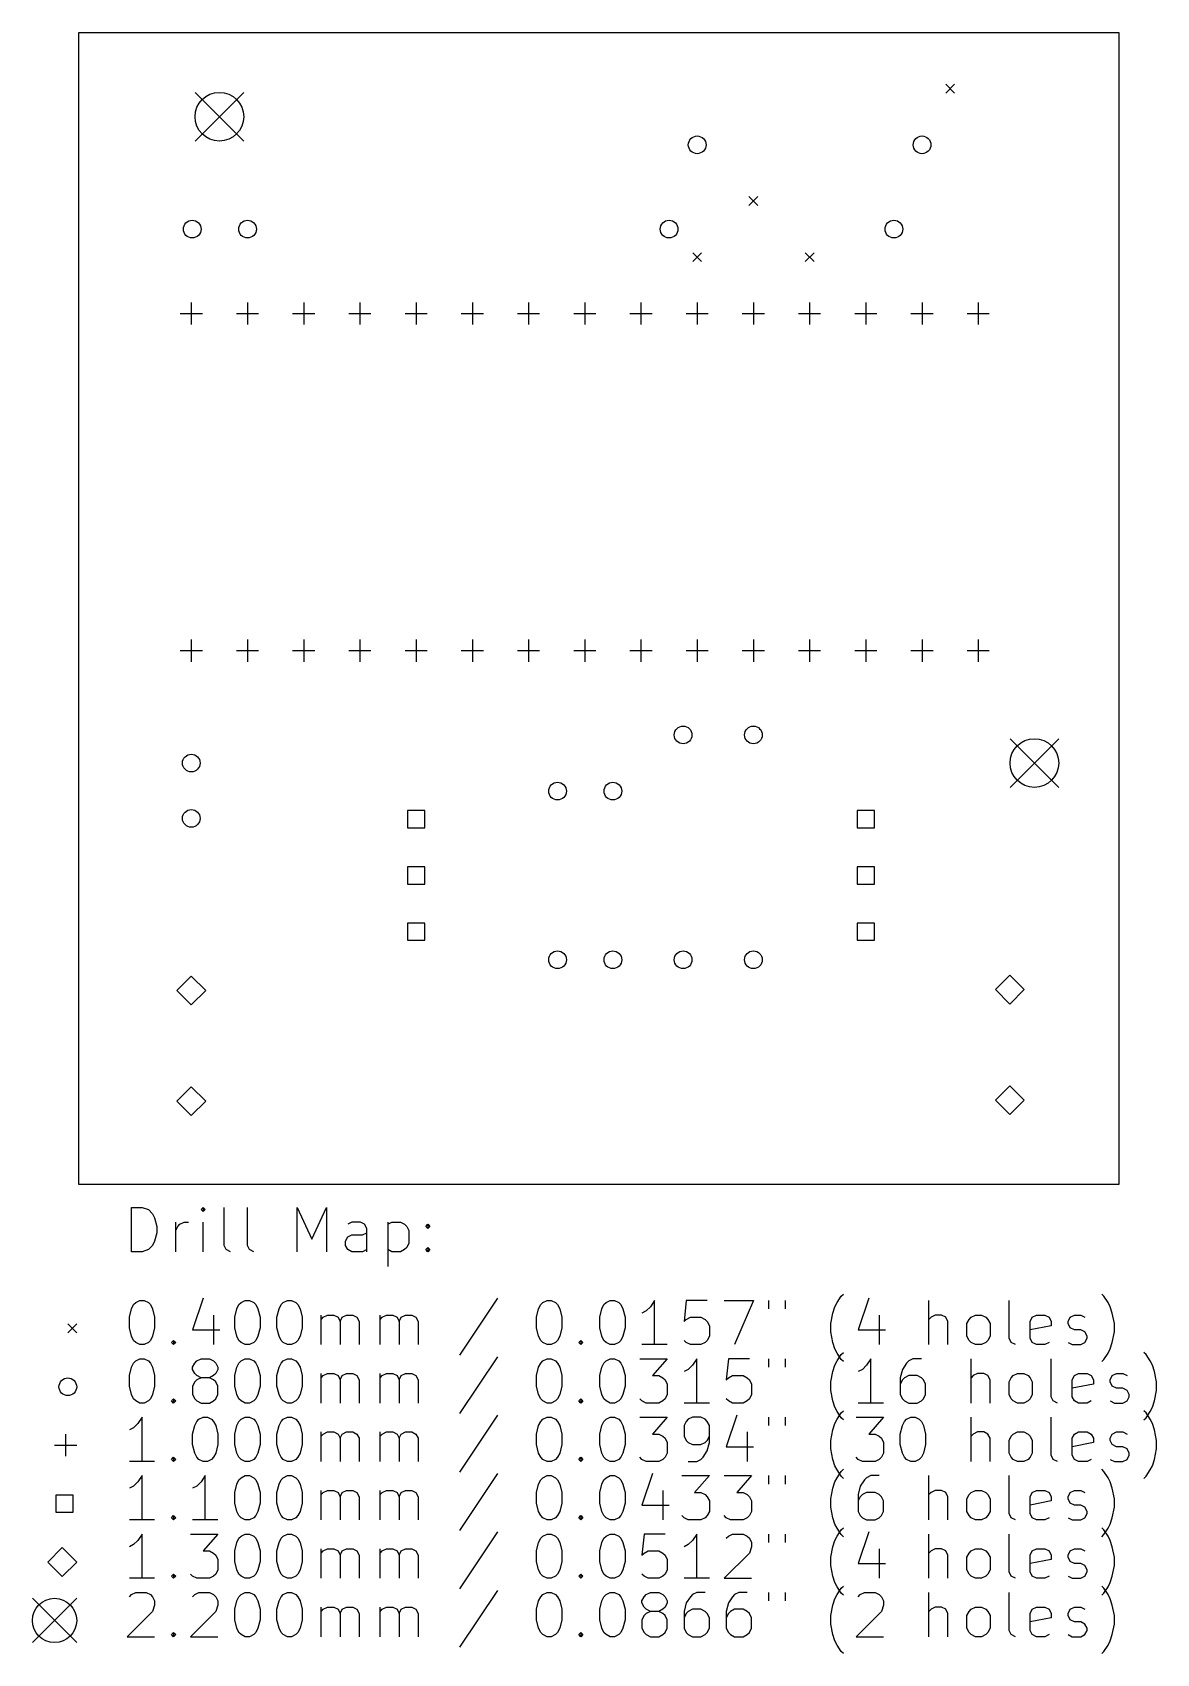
# Model space of a CAD drawing. Extents: x 122.4 to 173.2, y -134.2 to -61.
import ezdxf

# ---------------------------------------------------------------- set-up
doc = ezdxf.new("R2010")
doc.units = 0
doc.layers.add('BLACK', color=7, linetype='CONTINUOUS')

msp = doc.modelspace()

# ---------------------------------------------------------------- linework, layer by layer
at = {"layer": 'BLACK', "linetype": 'CONTINUOUS'}
for p, q in [((124.46, -60.96), (171.45, -60.96)), ((124.46, -113.03), (124.46, -60.96)), ((171.45, -60.96), (171.45, -113.03)), ((129.71, -63.67), (131.91, -65.87)), ((131.91, -63.67), (129.71, -65.87)), ((163.63, -63.3), (164.03, -63.7)), ((164.03, -63.3), (163.63, -63.7)), ((154.74, -68.38), (155.14, -68.78)), ((155.14, -68.38), (154.74, -68.78)), ((152.2, -70.92), (152.6, -71.32)), ((152.6, -70.92), (152.2, -71.32)), ((157.28, -70.92), (157.68, -71.32)), ((157.68, -70.92), (157.28, -71.32)), ((129.54, -73.16), (129.54, -74.16)), ((132.08, -73.16), (132.08, -74.16)), ((134.62, -73.16), (134.62, -74.16)), ((137.16, -73.16), (137.16, -74.16)), ((139.7, -73.16), (139.7, -74.16)), ((142.24, -73.16), (142.24, -74.16)), ((144.78, -73.16), (144.78, -74.16)), ((147.32, -73.16), (147.32, -74.16)), ((149.86, -73.16), (149.86, -74.16)), ((152.4, -73.16), (152.4, -74.16)), ((154.94, -73.16), (154.94, -74.16)), ((157.48, -73.16), (157.48, -74.16)), ((160.02, -73.16), (160.02, -74.16)), ((162.56, -73.16), (162.56, -74.16)), ((165.1, -73.16), (165.1, -74.16)), ((129.04, -73.66), (130.04, -73.66)), ((131.58, -73.66), (132.58, -73.66)), ((134.12, -73.66), (135.12, -73.66)), ((136.66, -73.66), (137.66, -73.66)), ((139.2, -73.66), (140.2, -73.66)), ((141.74, -73.66), (142.74, -73.66)), ((144.28, -73.66), (145.28, -73.66)), ((146.82, -73.66), (147.82, -73.66)), ((149.36, -73.66), (150.36, -73.66)), ((151.9, -73.66), (152.9, -73.66)), ((154.44, -73.66), (155.44, -73.66)), ((156.98, -73.66), (157.98, -73.66)), ((159.52, -73.66), (160.52, -73.66)), ((162.06, -73.66), (163.06, -73.66)), ((164.6, -73.66), (165.6, -73.66)), ((129.54, -88.4), (129.54, -89.4)), ((132.08, -88.4), (132.08, -89.4)), ((134.62, -88.4), (134.62, -89.4)), ((137.16, -88.4), (137.16, -89.4)), ((139.7, -88.4), (139.7, -89.4)), ((142.24, -88.4), (142.24, -89.4)), ((144.78, -88.4), (144.78, -89.4)), ((147.32, -88.4), (147.32, -89.4)), ((149.86, -88.4), (149.86, -89.4)), ((152.4, -88.4), (152.4, -89.4)), ((154.94, -88.4), (154.94, -89.4)), ((157.48, -88.4), (157.48, -89.4)), ((160.02, -88.4), (160.02, -89.4)), ((162.56, -88.4), (162.56, -89.4)), ((165.1, -88.4), (165.1, -89.4)), ((129.04, -88.9), (130.04, -88.9)), ((131.58, -88.9), (132.58, -88.9)), ((134.12, -88.9), (135.12, -88.9)), ((136.66, -88.9), (137.66, -88.9)), ((139.2, -88.9), (140.2, -88.9)), ((141.74, -88.9), (142.74, -88.9)), ((144.28, -88.9), (145.28, -88.9)), ((146.82, -88.9), (147.82, -88.9)), ((149.36, -88.9), (150.36, -88.9)), ((151.9, -88.9), (152.9, -88.9)), ((154.44, -88.9), (155.44, -88.9)), ((156.98, -88.9), (157.98, -88.9)), ((159.52, -88.9), (160.52, -88.9)), ((162.06, -88.9), (163.06, -88.9)), ((164.6, -88.9), (165.6, -88.9)), ((166.54, -92.88), (168.74, -95.08)), ((168.74, -92.88), (166.54, -95.08)), ((140.089, -96.131), (139.311, -96.131)), ((139.311, -96.131), (139.311, -96.909)), ((140.089, -96.909), (140.089, -96.131)), ((160.409, -96.131), (159.631, -96.131)), ((159.631, -96.131), (159.631, -96.909)), ((160.409, -96.909), (160.409, -96.131)), ((139.311, -96.909), (140.089, -96.909)), ((159.631, -96.909), (160.409, -96.909)), ((140.089, -98.671), (139.311, -98.671)), ((139.311, -98.671), (139.311, -99.449)), ((140.089, -99.449), (140.089, -98.671)), ((160.409, -98.671), (159.631, -98.671)), ((159.631, -98.671), (159.631, -99.449)), ((160.409, -99.449), (160.409, -98.671)), ((139.311, -99.449), (140.089, -99.449)), ((159.631, -99.449), (160.409, -99.449)), ((140.089, -101.211), (139.311, -101.211)), ((139.311, -101.211), (139.311, -101.989)), ((140.089, -101.989), (140.089, -101.211)), ((160.409, -101.211), (159.631, -101.211)), ((159.631, -101.211), (159.631, -101.989)), ((160.409, -101.989), (160.409, -101.211)), ((139.311, -101.989), (140.089, -101.989)), ((159.631, -101.989), (160.409, -101.989)), ((129.54, -103.61), (128.89, -104.26)), ((130.19, -104.26), (129.54, -103.61)), ((166.525, -103.57), (165.875, -104.22)), ((167.175, -104.22), (166.525, -103.57)), ((128.89, -104.26), (129.54, -104.91)), ((129.54, -104.91), (130.19, -104.26)), ((165.875, -104.22), (166.525, -104.87)), ((166.525, -104.87), (167.175, -104.22)), ((129.54, -108.61), (128.89, -109.26)), ((130.19, -109.26), (129.54, -108.61)), ((166.525, -108.57), (165.875, -109.22)), ((167.175, -109.22), (166.525, -108.57)), ((128.89, -109.26), (129.54, -109.91)), ((129.54, -109.91), (130.19, -109.26)), ((165.875, -109.22), (166.525, -109.87)), ((166.525, -109.87), (167.175, -109.22)), ((171.45, -113.03), (124.46, -113.03)), ((126.836, -116.065), (126.836, -114.065)), ((126.836, -114.065), (127.312, -114.065)), ((127.312, -114.065), (127.598, -114.16)), ((127.598, -114.16), (127.789, -114.35)), ((130.074, -114.065), (129.979, -114.16)), ((129.979, -114.16), (130.074, -114.255)), ((130.17, -114.16), (130.074, -114.065)), ((130.074, -114.065), (130.074, -114.255)), ((130.074, -114.255), (130.17, -114.16)), ((131.027, -115.779), (131.027, -114.065)), ((132.074, -115.779), (132.074, -114.065)), ((134.322, -116.065), (134.322, -114.065)), ((134.322, -114.065), (134.989, -115.493)), ((134.989, -115.493), (135.655, -114.065)), ((135.655, -114.065), (135.655, -116.065)), ((127.789, -114.35), (127.884, -114.541)), ((127.884, -114.541), (127.979, -114.922)), ((127.979, -114.922), (127.979, -115.208)), ((128.836, -116.065), (128.836, -114.731)), ((128.836, -115.112), (128.931, -114.922)), ((128.931, -114.922), (129.027, -114.827)), ((129.027, -114.827), (129.217, -114.731)), ((129.217, -114.731), (129.408, -114.731)), ((130.074, -116.065), (130.074, -114.731)), ((136.798, -114.731), (136.608, -114.827)), ((137.179, -114.731), (136.798, -114.731)), ((137.37, -114.827), (137.179, -114.731)), ((137.465, -115.017), (137.37, -114.827)), ((137.465, -116.065), (137.465, -115.017)), ((138.417, -114.731), (138.417, -116.731)), ((138.417, -114.827), (138.608, -114.731)), ((138.608, -114.731), (138.989, -114.731)), ((138.989, -114.731), (139.179, -114.827)), ((139.179, -114.827), (139.274, -114.922)), ((139.274, -114.922), (139.37, -115.112)), ((140.131, -114.922), (140.227, -114.827)), ((140.227, -115.017), (140.131, -114.922)), ((140.227, -114.827), (140.322, -114.922)), ((140.227, -114.827), (140.227, -115.017)), ((140.322, -114.922), (140.227, -115.017)), ((127.884, -115.589), (127.789, -115.779)), ((127.979, -115.208), (127.884, -115.589)), ((136.512, -115.589), (136.608, -115.398)), ((136.512, -115.779), (136.512, -115.589)), ((136.608, -115.398), (136.798, -115.303)), ((136.798, -115.303), (137.274, -115.303)), ((137.274, -115.303), (137.465, -115.208)), ((139.37, -115.684), (139.274, -115.874)), ((139.37, -115.112), (139.37, -115.684)), ((127.312, -116.065), (126.836, -116.065)), ((127.598, -115.97), (127.312, -116.065)), ((127.789, -115.779), (127.598, -115.97)), ((131.122, -115.97), (131.027, -115.779)), ((131.312, -116.065), (131.122, -115.97)), ((132.17, -115.97), (132.074, -115.779)), ((132.36, -116.065), (132.17, -115.97)), ((136.608, -115.97), (136.512, -115.779)), ((136.798, -116.065), (136.608, -115.97)), ((137.274, -116.065), (136.798, -116.065)), ((137.465, -115.97), (137.274, -116.065)), ((138.608, -116.065), (138.417, -115.97)), ((138.989, -116.065), (138.608, -116.065)), ((139.179, -115.97), (138.989, -116.065)), ((139.274, -115.874), (139.179, -115.97)), ((140.131, -115.97), (140.227, -115.874)), ((140.227, -116.065), (140.131, -115.97)), ((140.227, -115.874), (140.322, -115.97)), ((140.227, -115.874), (140.227, -116.065)), ((140.322, -115.97), (140.227, -116.065)), ((126.741, -119.027), (126.836, -118.646)), ((126.836, -118.646), (126.931, -118.455)), ((126.931, -118.455), (127.027, -118.36)), ((127.027, -118.36), (127.217, -118.265)), ((127.217, -118.265), (127.408, -118.265)), ((127.408, -118.265), (127.598, -118.36)), ((127.598, -118.36), (127.693, -118.455)), ((127.693, -118.455), (127.789, -118.646)), ((127.789, -118.646), (127.884, -119.027)), ((130.074, -118.17), (129.598, -119.598)), ((131.503, -119.027), (131.598, -118.646)), ((131.598, -118.646), (131.693, -118.455)), ((131.693, -118.455), (131.789, -118.36)), ((131.789, -118.36), (131.979, -118.265)), ((131.979, -118.265), (132.17, -118.265)), ((132.17, -118.265), (132.36, -118.36)), ((132.36, -118.36), (132.455, -118.455)), ((132.455, -118.455), (132.55, -118.646)), ((132.55, -118.646), (132.646, -119.027)), ((133.408, -119.027), (133.503, -118.646)), ((133.503, -118.646), (133.598, -118.455)), ((133.598, -118.455), (133.693, -118.36)), ((133.693, -118.36), (133.884, -118.265)), ((133.884, -118.265), (134.074, -118.265)), ((134.074, -118.265), (134.265, -118.36)), ((134.265, -118.36), (134.36, -118.455)), ((134.36, -118.455), (134.455, -118.646)), ((134.455, -118.646), (134.55, -119.027)), ((143.37, -118.17), (141.655, -120.741)), ((145.141, -119.027), (145.236, -118.646)), ((145.236, -118.646), (145.331, -118.455)), ((145.331, -118.455), (145.427, -118.36)), ((145.427, -118.36), (145.617, -118.265)), ((145.617, -118.265), (145.808, -118.265)), ((145.808, -118.265), (145.998, -118.36)), ((145.998, -118.36), (146.093, -118.455)), ((146.093, -118.455), (146.189, -118.646)), ((146.189, -118.646), (146.284, -119.027)), ((147.998, -119.027), (148.093, -118.646)), ((148.093, -118.646), (148.189, -118.455)), ((148.189, -118.455), (148.284, -118.36)), ((148.284, -118.36), (148.474, -118.265)), ((148.474, -118.265), (148.665, -118.265)), ((148.665, -118.265), (148.855, -118.36)), ((148.855, -118.36), (148.95, -118.455)), ((148.95, -118.455), (149.046, -118.646)), ((149.046, -118.646), (149.141, -119.027)), ((150.284, -118.55), (150.093, -118.741)), ((150.474, -118.265), (150.284, -118.55)), ((150.474, -120.265), (150.474, -118.265)), ((151.903, -118.265), (151.808, -119.217)), ((152.855, -118.265), (151.903, -118.265)), ((153.617, -118.265), (154.95, -118.265)), ((154.95, -118.265), (154.093, -120.265)), ((155.617, -118.265), (155.617, -118.646)), ((156.379, -118.265), (156.379, -118.646)), ((158.531, -118.836), (158.627, -118.55)), ((158.627, -118.55), (158.722, -118.36)), ((158.722, -118.36), (158.912, -118.074)), ((158.912, -118.074), (159.008, -117.979)), ((160.15, -118.17), (159.674, -119.598)), ((162.874, -120.265), (162.874, -118.265)), ((166.493, -119.979), (166.493, -118.265)), ((170.779, -118.074), (170.684, -117.979)), ((170.97, -118.36), (170.779, -118.074)), ((171.065, -118.55), (170.97, -118.36)), ((171.16, -118.836), (171.065, -118.55)), ((123.96, -119.33), (124.36, -119.73)), ((124.36, -119.33), (123.96, -119.73)), ((126.741, -119.503), (126.741, -119.027)), ((127.884, -119.027), (127.884, -119.503)), ((130.55, -118.931), (130.55, -120.265)), ((131.503, -119.503), (131.503, -119.027)), ((132.646, -119.027), (132.646, -119.503)), ((133.408, -119.503), (133.408, -119.027)), ((134.55, -119.027), (134.55, -119.503)), ((135.408, -120.265), (135.408, -118.931)), ((135.408, -119.122), (135.503, -119.027)), ((135.503, -119.027), (135.693, -118.931)), ((135.693, -118.931), (135.979, -118.931)), ((135.979, -118.931), (136.17, -119.027)), ((136.17, -119.027), (136.265, -119.217)), ((136.265, -119.217), (136.36, -119.027)), ((136.265, -119.217), (136.265, -120.265)), ((136.36, -119.027), (136.55, -118.931)), ((136.55, -118.931), (136.836, -118.931)), ((136.836, -118.931), (137.027, -119.027)), ((137.027, -119.027), (137.122, -119.217)), ((137.122, -119.217), (137.122, -120.265)), ((138.074, -120.265), (138.074, -118.931)), ((138.074, -119.122), (138.17, -119.027)), ((138.17, -119.027), (138.36, -118.931)), ((138.36, -118.931), (138.646, -118.931)), ((138.646, -118.931), (138.836, -119.027)), ((138.836, -119.027), (138.931, -119.217)), ((138.931, -119.217), (139.027, -119.027)), ((138.931, -119.217), (138.931, -120.265)), ((139.027, -119.027), (139.217, -118.931)), ((139.217, -118.931), (139.503, -118.931)), ((139.503, -118.931), (139.693, -119.027)), ((139.693, -119.027), (139.789, -119.217)), ((139.789, -119.217), (139.789, -120.265)), ((145.141, -119.503), (145.141, -119.027)), ((146.284, -119.027), (146.284, -119.503)), ((147.998, -119.503), (147.998, -119.027)), ((149.141, -119.027), (149.141, -119.503)), ((150.093, -118.741), (149.903, -118.836)), ((151.808, -119.217), (151.903, -119.122)), ((151.903, -119.122), (152.093, -119.027)), ((152.093, -119.027), (152.57, -119.027)), ((152.57, -119.027), (152.76, -119.122)), ((152.76, -119.122), (152.855, -119.217)), ((152.855, -119.217), (152.95, -119.408)), ((152.95, -119.408), (152.95, -119.884)), ((158.436, -119.312), (158.531, -118.836)), ((158.436, -119.693), (158.436, -119.312)), ((160.627, -118.931), (160.627, -120.265)), ((162.97, -119.027), (162.874, -119.122)), ((163.16, -118.931), (162.97, -119.027)), ((163.446, -118.931), (163.16, -118.931)), ((163.636, -119.027), (163.446, -118.931)), ((163.731, -119.217), (163.636, -119.027)), ((163.731, -120.265), (163.731, -119.217)), ((164.589, -119.312), (164.684, -119.122)), ((164.589, -119.884), (164.589, -119.312)), ((164.684, -119.122), (164.779, -119.027)), ((164.779, -119.027), (164.97, -118.931)), ((164.97, -118.931), (165.255, -118.931)), ((165.255, -118.931), (165.446, -119.027)), ((165.446, -119.027), (165.541, -119.122)), ((165.541, -119.122), (165.636, -119.312)), ((165.636, -119.312), (165.636, -119.884)), ((167.446, -119.217), (167.541, -119.027)), ((167.446, -119.979), (167.446, -119.217)), ((168.398, -119.408), (167.446, -119.598)), ((167.541, -119.027), (167.731, -118.931)), ((167.731, -118.931), (168.112, -118.931)), ((168.112, -118.931), (168.303, -119.027)), ((168.303, -119.027), (168.398, -119.217)), ((168.398, -119.217), (168.398, -119.408)), ((169.16, -119.217), (169.255, -119.027)), ((169.16, -119.312), (169.16, -119.217)), ((169.255, -119.503), (169.16, -119.312)), ((169.255, -119.027), (169.446, -118.931)), ((169.446, -118.931), (169.731, -118.931)), ((169.731, -118.931), (169.922, -119.027)), ((171.255, -119.312), (171.16, -118.836)), ((171.255, -119.693), (171.255, -119.312)), ((126.836, -119.884), (126.741, -119.503)), ((126.931, -120.074), (126.836, -119.884)), ((127.027, -120.17), (126.931, -120.074)), ((127.693, -120.074), (127.598, -120.17)), ((127.789, -119.884), (127.693, -120.074)), ((127.884, -119.503), (127.789, -119.884)), ((128.646, -120.17), (128.741, -120.074)), ((128.741, -120.074), (128.836, -120.17)), ((128.741, -120.074), (128.741, -120.265)), ((129.598, -119.598), (130.836, -119.598)), ((131.598, -119.884), (131.503, -119.503)), ((131.693, -120.074), (131.598, -119.884)), ((131.789, -120.17), (131.693, -120.074)), ((132.455, -120.074), (132.36, -120.17)), ((132.55, -119.884), (132.455, -120.074)), ((132.646, -119.503), (132.55, -119.884)), ((133.503, -119.884), (133.408, -119.503)), ((133.598, -120.074), (133.503, -119.884)), ((133.693, -120.17), (133.598, -120.074)), ((134.36, -120.074), (134.265, -120.17)), ((134.455, -119.884), (134.36, -120.074)), ((134.55, -119.503), (134.455, -119.884)), ((145.236, -119.884), (145.141, -119.503)), ((145.331, -120.074), (145.236, -119.884)), ((145.427, -120.17), (145.331, -120.074)), ((146.093, -120.074), (145.998, -120.17)), ((146.189, -119.884), (146.093, -120.074)), ((146.284, -119.503), (146.189, -119.884)), ((147.046, -120.17), (147.141, -120.074)), ((147.141, -120.074), (147.236, -120.17)), ((147.141, -120.074), (147.141, -120.265)), ((148.093, -119.884), (147.998, -119.503)), ((148.189, -120.074), (148.093, -119.884)), ((148.284, -120.17), (148.189, -120.074)), ((148.95, -120.074), (148.855, -120.17)), ((149.046, -119.884), (148.95, -120.074)), ((149.141, -119.503), (149.046, -119.884)), ((151.903, -120.17), (151.808, -120.074)), ((152.855, -120.074), (152.76, -120.17)), ((152.95, -119.884), (152.855, -120.074)), ((158.531, -120.17), (158.436, -119.693)), ((159.674, -119.598), (160.912, -119.598)), ((164.684, -120.074), (164.589, -119.884)), ((164.779, -120.17), (164.684, -120.074)), ((165.541, -120.074), (165.446, -120.17)), ((165.636, -119.884), (165.541, -120.074)), ((166.589, -120.17), (166.493, -119.979)), ((167.541, -120.17), (167.446, -119.979)), ((169.446, -119.598), (169.255, -119.503)), ((169.731, -119.598), (169.446, -119.598)), ((169.922, -119.693), (169.731, -119.598)), ((170.017, -119.884), (169.922, -119.693)), ((169.922, -120.17), (170.017, -119.979)), ((170.017, -119.979), (170.017, -119.884)), ((171.16, -120.17), (171.255, -119.693)), ((127.217, -120.265), (127.027, -120.17)), ((127.408, -120.265), (127.217, -120.265)), ((127.598, -120.17), (127.408, -120.265)), ((128.741, -120.265), (128.646, -120.17)), ((128.836, -120.17), (128.741, -120.265)), ((131.979, -120.265), (131.789, -120.17)), ((132.17, -120.265), (131.979, -120.265)), ((132.36, -120.17), (132.17, -120.265)), ((133.884, -120.265), (133.693, -120.17)), ((134.074, -120.265), (133.884, -120.265)), ((134.265, -120.17), (134.074, -120.265)), ((143.37, -120.81), (141.655, -123.381)), ((145.617, -120.265), (145.427, -120.17)), ((145.808, -120.265), (145.617, -120.265)), ((145.998, -120.17), (145.808, -120.265)), ((147.141, -120.265), (147.046, -120.17)), ((147.236, -120.17), (147.141, -120.265)), ((148.474, -120.265), (148.284, -120.17)), ((148.665, -120.265), (148.474, -120.265)), ((148.855, -120.17), (148.665, -120.265)), ((151.046, -120.265), (149.903, -120.265)), ((152.093, -120.265), (151.903, -120.17)), ((152.57, -120.265), (152.093, -120.265)), ((152.76, -120.17), (152.57, -120.265)), ((158.627, -120.455), (158.531, -120.17)), ((158.722, -120.646), (158.627, -120.455)), ((158.912, -120.931), (158.722, -120.646)), ((158.722, -121), (158.912, -120.714)), ((158.912, -120.714), (159.008, -120.619)), ((164.97, -120.265), (164.779, -120.17)), ((165.255, -120.265), (164.97, -120.265)), ((165.446, -120.17), (165.255, -120.265)), ((166.779, -120.265), (166.589, -120.17)), ((167.731, -120.265), (167.541, -120.17)), ((168.112, -120.265), (167.731, -120.265)), ((168.303, -120.17), (168.112, -120.265)), ((169.16, -120.17), (169.35, -120.265)), ((169.35, -120.265), (169.731, -120.265)), ((169.731, -120.265), (169.922, -120.17)), ((170.779, -120.931), (170.97, -120.646)), ((170.97, -120.646), (171.065, -120.455)), ((171.065, -120.455), (171.16, -120.17)), ((172.684, -120.714), (172.589, -120.619)), ((172.874, -121), (172.684, -120.714)), ((126.741, -121.667), (126.836, -121.286)), ((126.836, -121.286), (126.931, -121.095)), ((126.931, -121.095), (127.027, -121)), ((127.027, -121), (127.217, -120.905)), ((127.217, -120.905), (127.408, -120.905)), ((127.408, -120.905), (127.598, -121)), ((127.598, -121), (127.693, -121.095)), ((127.693, -121.095), (127.789, -121.286)), ((127.789, -121.286), (127.884, -121.667)), ((129.598, -121.286), (129.693, -121.095)), ((129.598, -121.381), (129.598, -121.286)), ((129.693, -121.571), (129.598, -121.381)), ((129.693, -121.095), (129.789, -121)), ((129.789, -121.667), (129.693, -121.571)), ((129.789, -121), (129.979, -120.905)), ((129.979, -120.905), (130.36, -120.905)), ((130.36, -120.905), (130.55, -121)), ((130.55, -121), (130.646, -121.095)), ((130.646, -121.571), (130.55, -121.667)), ((130.646, -121.095), (130.741, -121.286)), ((130.741, -121.381), (130.646, -121.571)), ((130.741, -121.286), (130.741, -121.381)), ((131.503, -121.667), (131.598, -121.286)), ((131.598, -121.286), (131.693, -121.095)), ((131.693, -121.095), (131.789, -121)), ((131.789, -121), (131.979, -120.905)), ((131.979, -120.905), (132.17, -120.905)), ((132.17, -120.905), (132.36, -121)), ((132.36, -121), (132.455, -121.095)), ((132.455, -121.095), (132.55, -121.286)), ((132.55, -121.286), (132.646, -121.667)), ((133.408, -121.667), (133.503, -121.286)), ((133.503, -121.286), (133.598, -121.095)), ((133.598, -121.095), (133.693, -121)), ((133.693, -121), (133.884, -120.905)), ((133.884, -120.905), (134.074, -120.905)), ((134.074, -120.905), (134.265, -121)), ((134.265, -121), (134.36, -121.095)), ((134.36, -121.095), (134.455, -121.286)), ((134.455, -121.286), (134.55, -121.667)), ((135.408, -122.905), (135.408, -121.571)), ((135.503, -121.667), (135.693, -121.571)), ((135.693, -121.571), (135.979, -121.571)), ((135.979, -121.571), (136.17, -121.667)), ((136.36, -121.667), (136.55, -121.571)), ((136.55, -121.571), (136.836, -121.571)), ((136.836, -121.571), (137.027, -121.667)), ((138.074, -122.905), (138.074, -121.571)), ((138.17, -121.667), (138.36, -121.571)), ((138.36, -121.571), (138.646, -121.571)), ((138.646, -121.571), (138.836, -121.667)), ((139.027, -121.667), (139.217, -121.571)), ((139.217, -121.571), (139.503, -121.571)), ((139.503, -121.571), (139.693, -121.667)), ((145.141, -121.667), (145.236, -121.286)), ((145.236, -121.286), (145.331, -121.095)), ((145.331, -121.095), (145.427, -121)), ((145.427, -121), (145.617, -120.905)), ((145.617, -120.905), (145.808, -120.905)), ((145.808, -120.905), (145.998, -121)), ((145.998, -121), (146.093, -121.095)), ((146.093, -121.095), (146.189, -121.286)), ((146.189, -121.286), (146.284, -121.667)), ((147.998, -121.667), (148.093, -121.286)), ((148.093, -121.286), (148.189, -121.095)), ((148.189, -121.095), (148.284, -121)), ((148.284, -121), (148.474, -120.905)), ((148.474, -120.905), (148.665, -120.905)), ((148.665, -120.905), (148.855, -121)), ((148.855, -121), (148.95, -121.095)), ((148.95, -121.095), (149.046, -121.286)), ((149.046, -121.286), (149.141, -121.667)), ((149.808, -120.905), (151.046, -120.905)), ((151.046, -120.905), (150.379, -121.667)), ((151.998, -121.381), (151.808, -121.476)), ((152.189, -121.19), (151.998, -121.381)), ((152.379, -120.905), (152.189, -121.19)), ((152.379, -122.905), (152.379, -120.905)), ((153.808, -120.905), (153.712, -121.857)), ((154.76, -120.905), (153.808, -120.905)), ((155.617, -120.905), (155.617, -121.286)), ((156.379, -120.905), (156.379, -121.286)), ((158.436, -121.952), (158.531, -121.476)), ((158.531, -121.476), (158.627, -121.19)), ((158.627, -121.19), (158.722, -121)), ((159.008, -121.027), (158.912, -120.931)), ((159.865, -121.381), (159.674, -121.476)), ((160.055, -121.19), (159.865, -121.381)), ((160.246, -120.905), (160.055, -121.19)), ((160.246, -122.905), (160.246, -120.905)), ((161.674, -121.381), (161.579, -121.762)), ((161.865, -121.095), (161.674, -121.381)), ((161.96, -121), (161.865, -121.095)), ((162.15, -120.905), (161.96, -121)), ((162.531, -120.905), (162.15, -120.905)), ((164.779, -122.905), (164.779, -120.905)), ((165.065, -121.571), (164.874, -121.667)), ((165.35, -121.571), (165.065, -121.571)), ((165.541, -121.667), (165.35, -121.571)), ((166.684, -121.667), (166.874, -121.571)), ((166.874, -121.571), (167.16, -121.571)), ((167.16, -121.571), (167.35, -121.667)), ((168.398, -122.619), (168.398, -120.905)), ((169.446, -121.667), (169.636, -121.571)), ((169.636, -121.571), (170.017, -121.571)), ((170.017, -121.571), (170.208, -121.667)), ((170.684, -121.027), (170.779, -120.931)), ((171.16, -121.667), (171.35, -121.571)), ((171.35, -121.571), (171.636, -121.571)), ((171.636, -121.571), (171.827, -121.667)), ((172.97, -121.19), (172.874, -121)), ((173.065, -121.476), (172.97, -121.19)), ((173.16, -121.952), (173.065, -121.476)), ((126.741, -122.143), (126.741, -121.667)), ((126.836, -122.524), (126.741, -122.143)), ((127.884, -122.143), (127.789, -122.524)), ((127.884, -121.667), (127.884, -122.143)), ((129.693, -121.952), (129.598, -122.143)), ((129.598, -122.143), (129.598, -122.524)), ((129.789, -121.857), (129.693, -121.952)), ((129.979, -121.762), (129.789, -121.667)), ((129.979, -121.762), (129.789, -121.857)), ((130.36, -121.762), (129.979, -121.762)), ((130.55, -121.667), (130.36, -121.762)), ((130.55, -121.857), (130.36, -121.762)), ((130.646, -121.952), (130.55, -121.857)), ((130.741, -122.143), (130.646, -121.952)), ((130.741, -122.524), (130.741, -122.143)), ((131.503, -122.143), (131.503, -121.667)), ((131.598, -122.524), (131.503, -122.143)), ((132.646, -122.143), (132.55, -122.524)), ((132.646, -121.667), (132.646, -122.143)), ((133.408, -122.143), (133.408, -121.667)), ((133.503, -122.524), (133.408, -122.143)), ((134.55, -122.143), (134.455, -122.524)), ((134.55, -121.667), (134.55, -122.143)), ((135.408, -121.762), (135.503, -121.667)), ((136.17, -121.667), (136.265, -121.857)), ((136.265, -121.857), (136.36, -121.667)), ((136.265, -121.857), (136.265, -122.905)), ((137.027, -121.667), (137.122, -121.857)), ((137.122, -121.857), (137.122, -122.905)), ((138.074, -121.762), (138.17, -121.667)), ((138.836, -121.667), (138.931, -121.857)), ((138.931, -121.857), (139.027, -121.667)), ((138.931, -121.857), (138.931, -122.905)), ((139.693, -121.667), (139.789, -121.857)), ((139.789, -121.857), (139.789, -122.905)), ((145.141, -122.143), (145.141, -121.667)), ((145.236, -122.524), (145.141, -122.143)), ((146.284, -122.143), (146.189, -122.524)), ((146.284, -121.667), (146.284, -122.143)), ((147.998, -122.143), (147.998, -121.667)), ((148.093, -122.524), (147.998, -122.143)), ((149.141, -122.143), (149.046, -122.524)), ((149.141, -121.667), (149.141, -122.143)), ((150.379, -121.667), (150.665, -121.667)), ((150.665, -121.667), (150.855, -121.762)), ((150.855, -121.762), (150.95, -121.857)), ((150.95, -121.857), (151.046, -122.048)), ((151.046, -122.048), (151.046, -122.524)), ((153.712, -121.857), (153.808, -121.762)), ((153.808, -121.762), (153.998, -121.667)), ((153.998, -121.667), (154.474, -121.667)), ((154.474, -121.667), (154.665, -121.762)), ((154.665, -121.762), (154.76, -121.857)), ((154.76, -121.857), (154.855, -122.048)), ((154.855, -122.048), (154.855, -122.524)), ((158.436, -122.333), (158.436, -121.952)), ((158.531, -122.81), (158.436, -122.333)), ((161.579, -121.762), (161.579, -122.524)), ((161.674, -121.857), (161.579, -122.048)), ((161.77, -121.762), (161.674, -121.857)), ((161.96, -121.667), (161.77, -121.762)), ((162.341, -121.667), (161.96, -121.667)), ((162.531, -121.762), (162.341, -121.667)), ((162.627, -121.857), (162.531, -121.762)), ((162.722, -122.048), (162.627, -121.857)), ((162.722, -122.524), (162.722, -122.048)), ((164.874, -121.667), (164.779, -121.762)), ((165.636, -121.857), (165.541, -121.667)), ((165.636, -122.905), (165.636, -121.857)), ((166.493, -121.952), (166.589, -121.762)), ((166.493, -122.524), (166.493, -121.952)), ((166.589, -121.762), (166.684, -121.667)), ((167.35, -121.667), (167.446, -121.762)), ((167.446, -121.762), (167.541, -121.952)), ((167.541, -121.952), (167.541, -122.524)), ((169.35, -121.857), (169.446, -121.667)), ((169.35, -122.619), (169.35, -121.857)), ((170.303, -122.048), (169.35, -122.238)), ((170.208, -121.667), (170.303, -121.857)), ((170.303, -121.857), (170.303, -122.048)), ((171.065, -121.857), (171.16, -121.667)), ((171.065, -121.952), (171.065, -121.857)), ((171.16, -122.143), (171.065, -121.952)), ((171.35, -122.238), (171.16, -122.143)), ((171.636, -122.238), (171.35, -122.238)), ((171.827, -122.333), (171.636, -122.238)), ((171.922, -122.524), (171.827, -122.333)), ((173.065, -122.81), (173.16, -122.333)), ((173.16, -122.333), (173.16, -121.952)), ((126.931, -122.714), (126.836, -122.524)), ((127.027, -122.81), (126.931, -122.714)), ((127.217, -122.905), (127.027, -122.81)), ((127.408, -122.905), (127.217, -122.905)), ((127.598, -122.81), (127.408, -122.905)), ((127.693, -122.714), (127.598, -122.81)), ((127.789, -122.524), (127.693, -122.714)), ((128.646, -122.81), (128.741, -122.714)), ((128.741, -122.905), (128.646, -122.81)), ((128.741, -122.714), (128.836, -122.81)), ((128.741, -122.714), (128.741, -122.905)), ((128.836, -122.81), (128.741, -122.905)), ((129.598, -122.524), (129.693, -122.714)), ((129.693, -122.714), (129.789, -122.81)), ((129.789, -122.81), (129.979, -122.905)), ((129.979, -122.905), (130.36, -122.905)), ((130.36, -122.905), (130.55, -122.81)), ((130.55, -122.81), (130.646, -122.714)), ((130.646, -122.714), (130.741, -122.524)), ((131.693, -122.714), (131.598, -122.524)), ((131.789, -122.81), (131.693, -122.714)), ((131.979, -122.905), (131.789, -122.81)), ((132.17, -122.905), (131.979, -122.905)), ((132.36, -122.81), (132.17, -122.905)), ((132.455, -122.714), (132.36, -122.81)), ((132.55, -122.524), (132.455, -122.714)), ((133.598, -122.714), (133.503, -122.524)), ((133.693, -122.81), (133.598, -122.714)), ((133.884, -122.905), (133.693, -122.81)), ((134.074, -122.905), (133.884, -122.905)), ((134.265, -122.81), (134.074, -122.905)), ((134.36, -122.714), (134.265, -122.81)), ((134.455, -122.524), (134.36, -122.714)), ((145.331, -122.714), (145.236, -122.524)), ((145.427, -122.81), (145.331, -122.714)), ((145.617, -122.905), (145.427, -122.81)), ((145.808, -122.905), (145.617, -122.905)), ((145.998, -122.81), (145.808, -122.905)), ((146.093, -122.714), (145.998, -122.81)), ((146.189, -122.524), (146.093, -122.714)), ((147.046, -122.81), (147.141, -122.714)), ((147.141, -122.905), (147.046, -122.81)), ((147.141, -122.714), (147.236, -122.81)), ((147.141, -122.714), (147.141, -122.905)), ((147.236, -122.81), (147.141, -122.905)), ((148.189, -122.714), (148.093, -122.524)), ((148.284, -122.81), (148.189, -122.714)), ((148.474, -122.905), (148.284, -122.81)), ((148.665, -122.905), (148.474, -122.905)), ((148.855, -122.81), (148.665, -122.905)), ((148.95, -122.714), (148.855, -122.81)), ((149.046, -122.524), (148.95, -122.714)), ((149.903, -122.81), (149.808, -122.714)), ((150.093, -122.905), (149.903, -122.81)), ((150.665, -122.905), (150.093, -122.905)), ((150.855, -122.81), (150.665, -122.905)), ((150.95, -122.714), (150.855, -122.81)), ((151.046, -122.524), (150.95, -122.714)), ((152.95, -122.905), (151.808, -122.905)), ((153.808, -122.81), (153.712, -122.714)), ((153.998, -122.905), (153.808, -122.81)), ((154.474, -122.905), (153.998, -122.905)), ((154.665, -122.81), (154.474, -122.905)), ((154.76, -122.714), (154.665, -122.81)), ((154.855, -122.524), (154.76, -122.714)), ((158.627, -123.095), (158.531, -122.81)), ((160.817, -122.905), (159.674, -122.905)), ((161.579, -122.524), (161.674, -122.714)), ((161.674, -122.714), (161.77, -122.81)), ((161.77, -122.81), (161.96, -122.905)), ((161.96, -122.905), (162.341, -122.905)), ((162.341, -122.905), (162.531, -122.81)), ((162.531, -122.81), (162.627, -122.714)), ((162.627, -122.714), (162.722, -122.524)), ((166.589, -122.714), (166.493, -122.524)), ((166.684, -122.81), (166.589, -122.714)), ((166.874, -122.905), (166.684, -122.81)), ((167.16, -122.905), (166.874, -122.905)), ((167.35, -122.81), (167.16, -122.905)), ((167.446, -122.714), (167.35, -122.81)), ((167.541, -122.524), (167.446, -122.714)), ((168.493, -122.81), (168.398, -122.619)), ((168.684, -122.905), (168.493, -122.81)), ((169.446, -122.81), (169.35, -122.619)), ((169.636, -122.905), (169.446, -122.81)), ((170.017, -122.905), (169.636, -122.905)), ((170.208, -122.81), (170.017, -122.905)), ((171.065, -122.81), (171.255, -122.905)), ((171.255, -122.905), (171.636, -122.905)), ((171.636, -122.905), (171.827, -122.81)), ((171.827, -122.81), (171.922, -122.619)), ((171.922, -122.619), (171.922, -122.524)), ((172.97, -123.095), (173.065, -122.81)), ((127.312, -123.545), (127.122, -123.83)), ((127.312, -125.545), (127.312, -123.545)), ((129.693, -123.926), (129.789, -123.735)), ((129.789, -123.735), (129.884, -123.64)), ((129.884, -123.64), (130.074, -123.545)), ((130.074, -123.545), (130.265, -123.545)), ((130.265, -123.545), (130.455, -123.64)), ((130.455, -123.64), (130.55, -123.735)), ((130.55, -123.735), (130.646, -123.926)), ((131.598, -123.926), (131.693, -123.735)), ((131.693, -123.735), (131.789, -123.64)), ((131.789, -123.64), (131.979, -123.545)), ((131.979, -123.545), (132.17, -123.545)), ((132.17, -123.545), (132.36, -123.64)), ((132.36, -123.64), (132.455, -123.735)), ((132.455, -123.735), (132.55, -123.926)), ((133.503, -123.926), (133.598, -123.735)), ((133.598, -123.735), (133.693, -123.64)), ((133.693, -123.64), (133.884, -123.545)), ((133.884, -123.545), (134.074, -123.545)), ((134.074, -123.545), (134.265, -123.64)), ((134.265, -123.64), (134.36, -123.735)), ((134.36, -123.735), (134.455, -123.926)), ((143.37, -123.45), (141.655, -126.021)), ((145.236, -123.926), (145.331, -123.735)), ((145.331, -123.735), (145.427, -123.64)), ((145.427, -123.64), (145.617, -123.545)), ((145.617, -123.545), (145.808, -123.545)), ((145.808, -123.545), (145.998, -123.64)), ((145.998, -123.64), (146.093, -123.735)), ((146.093, -123.735), (146.189, -123.926)), ((148.093, -123.926), (148.189, -123.735)), ((148.189, -123.735), (148.284, -123.64)), ((148.284, -123.64), (148.474, -123.545)), ((148.474, -123.545), (148.665, -123.545)), ((148.665, -123.545), (148.855, -123.64)), ((148.855, -123.64), (148.95, -123.735)), ((148.95, -123.735), (149.046, -123.926)), ((149.808, -123.545), (151.046, -123.545)), ((151.046, -123.545), (150.379, -124.307)), ((151.903, -123.735), (151.808, -123.926)), ((151.998, -123.64), (151.903, -123.735)), ((152.189, -123.545), (151.998, -123.64)), ((152.57, -123.545), (152.189, -123.545)), ((152.76, -123.64), (152.57, -123.545)), ((152.855, -123.735), (152.76, -123.64)), ((152.95, -123.926), (152.855, -123.735)), ((154.189, -123.45), (153.712, -124.878)), ((155.617, -123.545), (155.617, -123.926)), ((156.379, -123.545), (156.379, -123.926)), ((158.722, -123.286), (158.627, -123.095)), ((158.627, -123.83), (158.722, -123.64)), ((158.912, -123.571), (158.722, -123.286)), ((158.722, -123.64), (158.912, -123.354)), ((158.912, -123.354), (159.008, -123.259)), ((159.008, -123.667), (158.912, -123.571)), ((159.579, -123.545), (160.817, -123.545)), ((160.817, -123.545), (160.15, -124.307)), ((161.674, -123.926), (161.77, -123.735)), ((161.77, -123.735), (161.865, -123.64)), ((161.865, -123.64), (162.055, -123.545)), ((162.055, -123.545), (162.246, -123.545)), ((162.246, -123.545), (162.436, -123.64)), ((162.436, -123.64), (162.531, -123.735)), ((162.531, -123.735), (162.627, -123.926)), ((164.779, -125.545), (164.779, -123.545)), ((168.398, -125.259), (168.398, -123.545)), ((172.684, -123.354), (172.589, -123.259)), ((172.589, -123.667), (172.684, -123.571)), ((172.684, -123.571), (172.874, -123.286)), ((172.874, -123.64), (172.684, -123.354)), ((172.874, -123.286), (172.97, -123.095)), ((172.97, -123.83), (172.874, -123.64)), ((123.86, -124.31), (123.86, -125.31)), ((126.931, -124.021), (126.741, -124.116)), ((127.122, -123.83), (126.931, -124.021)), ((129.598, -124.307), (129.693, -123.926)), ((129.598, -124.783), (129.598, -124.307)), ((130.646, -123.926), (130.741, -124.307)), ((130.741, -124.307), (130.741, -124.783)), ((131.503, -124.307), (131.598, -123.926)), ((131.503, -124.783), (131.503, -124.307)), ((132.55, -123.926), (132.646, -124.307)), ((132.646, -124.307), (132.646, -124.783)), ((133.408, -124.307), (133.503, -123.926)), ((133.408, -124.783), (133.408, -124.307)), ((134.455, -123.926), (134.55, -124.307)), ((134.55, -124.307), (134.55, -124.783)), ((135.408, -125.545), (135.408, -124.211)), ((135.408, -124.402), (135.503, -124.307)), ((135.503, -124.307), (135.693, -124.211)), ((135.693, -124.211), (135.979, -124.211)), ((135.979, -124.211), (136.17, -124.307)), ((136.17, -124.307), (136.265, -124.497)), ((136.265, -124.497), (136.36, -124.307)), ((136.265, -124.497), (136.265, -125.545)), ((136.36, -124.307), (136.55, -124.211)), ((136.55, -124.211), (136.836, -124.211)), ((136.836, -124.211), (137.027, -124.307)), ((137.027, -124.307), (137.122, -124.497)), ((137.122, -124.497), (137.122, -125.545)), ((138.074, -125.545), (138.074, -124.211)), ((138.074, -124.402), (138.17, -124.307)), ((138.17, -124.307), (138.36, -124.211)), ((138.36, -124.211), (138.646, -124.211)), ((138.646, -124.211), (138.836, -124.307)), ((138.836, -124.307), (138.931, -124.497)), ((138.931, -124.497), (139.027, -124.307)), ((138.931, -124.497), (138.931, -125.545)), ((139.027, -124.307), (139.217, -124.211)), ((139.217, -124.211), (139.503, -124.211)), ((139.503, -124.211), (139.693, -124.307)), ((139.693, -124.307), (139.789, -124.497)), ((139.789, -124.497), (139.789, -125.545)), ((145.141, -124.307), (145.236, -123.926)), ((145.141, -124.783), (145.141, -124.307)), ((146.189, -123.926), (146.284, -124.307)), ((146.284, -124.307), (146.284, -124.783)), ((147.998, -124.307), (148.093, -123.926)), ((147.998, -124.783), (147.998, -124.307)), ((149.046, -123.926), (149.141, -124.307)), ((149.141, -124.307), (149.141, -124.783)), ((150.379, -124.307), (150.665, -124.307)), ((150.665, -124.307), (150.855, -124.402)), ((150.855, -124.402), (150.95, -124.497)), ((150.95, -124.497), (151.046, -124.688)), ((151.808, -123.926), (151.808, -124.402)), ((151.808, -124.402), (151.903, -124.592)), ((152.855, -124.592), (152.95, -124.402)), ((152.95, -124.688), (152.95, -123.926)), ((154.665, -124.211), (154.665, -125.545)), ((158.436, -124.592), (158.531, -124.116)), ((158.531, -124.116), (158.627, -123.83)), ((160.15, -124.307), (160.436, -124.307)), ((160.436, -124.307), (160.627, -124.402)), ((160.627, -124.402), (160.722, -124.497)), ((160.722, -124.497), (160.817, -124.688)), ((161.579, -124.307), (161.674, -123.926)), ((161.579, -124.783), (161.579, -124.307)), ((162.627, -123.926), (162.722, -124.307)), ((162.722, -124.307), (162.722, -124.783)), ((164.874, -124.307), (164.779, -124.402)), ((165.065, -124.211), (164.874, -124.307)), ((165.35, -124.211), (165.065, -124.211)), ((165.541, -124.307), (165.35, -124.211)), ((165.636, -124.497), (165.541, -124.307)), ((165.636, -125.545), (165.636, -124.497)), ((166.493, -124.592), (166.589, -124.402)), ((166.589, -124.402), (166.684, -124.307)), ((166.684, -124.307), (166.874, -124.211)), ((166.874, -124.211), (167.16, -124.211)), ((167.16, -124.211), (167.35, -124.307)), ((167.35, -124.307), (167.446, -124.402)), ((167.446, -124.402), (167.541, -124.592)), ((169.35, -124.497), (169.446, -124.307)), ((169.35, -125.259), (169.35, -124.497)), ((169.446, -124.307), (169.636, -124.211)), ((169.636, -124.211), (170.017, -124.211)), ((170.017, -124.211), (170.208, -124.307)), ((170.208, -124.307), (170.303, -124.497)), ((170.303, -124.497), (170.303, -124.688)), ((171.065, -124.497), (171.16, -124.307)), ((171.065, -124.592), (171.065, -124.497)), ((171.16, -124.307), (171.35, -124.211)), ((171.35, -124.211), (171.636, -124.211)), ((171.636, -124.211), (171.827, -124.307)), ((173.065, -124.116), (172.97, -123.83)), ((173.16, -124.592), (173.065, -124.116)), ((123.36, -124.81), (124.36, -124.81)), ((129.693, -125.164), (129.598, -124.783)), ((129.789, -125.354), (129.693, -125.164)), ((130.646, -125.164), (130.55, -125.354)), ((130.741, -124.783), (130.646, -125.164)), ((131.598, -125.164), (131.503, -124.783)), ((131.693, -125.354), (131.598, -125.164)), ((132.55, -125.164), (132.455, -125.354)), ((132.646, -124.783), (132.55, -125.164)), ((133.503, -125.164), (133.408, -124.783)), ((133.598, -125.354), (133.503, -125.164)), ((134.455, -125.164), (134.36, -125.354)), ((134.55, -124.783), (134.455, -125.164)), ((145.236, -125.164), (145.141, -124.783)), ((145.331, -125.354), (145.236, -125.164)), ((146.189, -125.164), (146.093, -125.354)), ((146.284, -124.783), (146.189, -125.164)), ((148.093, -125.164), (147.998, -124.783)), ((148.189, -125.354), (148.093, -125.164)), ((149.046, -125.164), (148.95, -125.354)), ((149.141, -124.783), (149.046, -125.164)), ((151.046, -125.164), (150.95, -125.354)), ((151.046, -124.688), (151.046, -125.164)), ((151.903, -124.592), (151.998, -124.688)), ((151.998, -124.688), (152.189, -124.783)), ((152.189, -124.783), (152.57, -124.783)), ((152.57, -124.783), (152.76, -124.688)), ((152.665, -125.354), (152.855, -125.069)), ((152.76, -124.688), (152.855, -124.592)), ((152.855, -125.069), (152.95, -124.688)), ((153.712, -124.878), (154.95, -124.878)), ((158.436, -124.973), (158.436, -124.592)), ((158.531, -125.45), (158.436, -124.973)), ((160.817, -125.164), (160.722, -125.354)), ((160.817, -124.688), (160.817, -125.164)), ((161.674, -125.164), (161.579, -124.783)), ((161.77, -125.354), (161.674, -125.164)), ((162.627, -125.164), (162.531, -125.354)), ((162.722, -124.783), (162.627, -125.164)), ((166.493, -125.164), (166.493, -124.592)), ((166.589, -125.354), (166.493, -125.164)), ((167.541, -125.164), (167.446, -125.354)), ((167.541, -124.592), (167.541, -125.164)), ((168.493, -125.45), (168.398, -125.259)), ((170.303, -124.688), (169.35, -124.878)), ((169.446, -125.45), (169.35, -125.259)), ((171.16, -124.783), (171.065, -124.592)), ((171.35, -124.878), (171.16, -124.783)), ((171.636, -124.878), (171.35, -124.878)), ((171.827, -124.973), (171.636, -124.878)), ((171.922, -125.164), (171.827, -124.973)), ((171.827, -125.45), (171.922, -125.259)), ((171.922, -125.259), (171.922, -125.164)), ((173.065, -125.45), (173.16, -124.973)), ((173.16, -124.973), (173.16, -124.592)), ((127.884, -125.545), (126.741, -125.545)), ((128.646, -125.45), (128.741, -125.354)), ((128.741, -125.545), (128.646, -125.45)), ((128.741, -125.354), (128.836, -125.45)), ((128.741, -125.354), (128.741, -125.545)), ((128.836, -125.45), (128.741, -125.545)), ((129.884, -125.45), (129.789, -125.354)), ((130.074, -125.545), (129.884, -125.45)), ((130.265, -125.545), (130.074, -125.545)), ((130.455, -125.45), (130.265, -125.545)), ((130.55, -125.354), (130.455, -125.45)), ((131.789, -125.45), (131.693, -125.354)), ((131.979, -125.545), (131.789, -125.45)), ((132.17, -125.545), (131.979, -125.545)), ((132.36, -125.45), (132.17, -125.545)), ((132.455, -125.354), (132.36, -125.45)), ((133.693, -125.45), (133.598, -125.354)), ((133.884, -125.545), (133.693, -125.45)), ((134.074, -125.545), (133.884, -125.545)), ((134.265, -125.45), (134.074, -125.545)), ((134.36, -125.354), (134.265, -125.45)), ((145.427, -125.45), (145.331, -125.354)), ((145.617, -125.545), (145.427, -125.45)), ((145.808, -125.545), (145.617, -125.545)), ((145.998, -125.45), (145.808, -125.545)), ((146.093, -125.354), (145.998, -125.45)), ((147.046, -125.45), (147.141, -125.354)), ((147.141, -125.545), (147.046, -125.45)), ((147.141, -125.354), (147.236, -125.45)), ((147.141, -125.354), (147.141, -125.545)), ((147.236, -125.45), (147.141, -125.545)), ((148.284, -125.45), (148.189, -125.354)), ((148.474, -125.545), (148.284, -125.45)), ((148.665, -125.545), (148.474, -125.545)), ((148.855, -125.45), (148.665, -125.545)), ((148.95, -125.354), (148.855, -125.45)), ((149.903, -125.45), (149.808, -125.354)), ((150.093, -125.545), (149.903, -125.45)), ((150.665, -125.545), (150.093, -125.545)), ((150.855, -125.45), (150.665, -125.545)), ((150.95, -125.354), (150.855, -125.45)), ((151.998, -125.545), (152.379, -125.545)), ((152.379, -125.545), (152.57, -125.45)), ((152.57, -125.45), (152.665, -125.354)), ((158.627, -125.735), (158.531, -125.45)), ((158.722, -125.926), (158.627, -125.735)), ((158.912, -126.211), (158.722, -125.926)), ((158.722, -126.28), (158.912, -125.994)), ((158.912, -125.994), (159.008, -125.899)), ((159.674, -125.45), (159.579, -125.354)), ((159.865, -125.545), (159.674, -125.45)), ((160.436, -125.545), (159.865, -125.545)), ((160.627, -125.45), (160.436, -125.545)), ((160.722, -125.354), (160.627, -125.45)), ((161.865, -125.45), (161.77, -125.354)), ((162.055, -125.545), (161.865, -125.45)), ((162.246, -125.545), (162.055, -125.545)), ((162.436, -125.45), (162.246, -125.545)), ((162.531, -125.354), (162.436, -125.45)), ((166.684, -125.45), (166.589, -125.354)), ((166.874, -125.545), (166.684, -125.45)), ((167.16, -125.545), (166.874, -125.545)), ((167.35, -125.45), (167.16, -125.545)), ((167.446, -125.354), (167.35, -125.45)), ((168.684, -125.545), (168.493, -125.45)), ((169.636, -125.545), (169.446, -125.45)), ((170.017, -125.545), (169.636, -125.545)), ((170.208, -125.45), (170.017, -125.545)), ((170.779, -125.994), (170.684, -125.899)), ((170.97, -126.28), (170.779, -125.994)), ((171.065, -125.45), (171.255, -125.545)), ((171.255, -125.545), (171.636, -125.545)), ((171.636, -125.545), (171.827, -125.45)), ((172.684, -126.211), (172.874, -125.926)), ((172.874, -125.926), (172.97, -125.735)), ((172.97, -125.735), (173.065, -125.45)), ((126.931, -126.661), (126.741, -126.756)), ((127.122, -126.47), (126.931, -126.661)), ((127.312, -126.185), (127.122, -126.47)), ((127.312, -128.185), (127.312, -126.185)), ((129.789, -126.661), (129.598, -126.756)), ((129.979, -126.47), (129.789, -126.661)), ((130.17, -126.185), (129.979, -126.47)), ((130.17, -128.185), (130.17, -126.185)), ((131.503, -126.947), (131.598, -126.566)), ((131.598, -126.566), (131.693, -126.375)), ((131.693, -126.375), (131.789, -126.28)), ((131.789, -126.28), (131.979, -126.185)), ((131.979, -126.185), (132.17, -126.185)), ((132.17, -126.185), (132.36, -126.28)), ((132.36, -126.28), (132.455, -126.375)), ((132.455, -126.375), (132.55, -126.566)), ((132.55, -126.566), (132.646, -126.947)), ((133.408, -126.947), (133.503, -126.566)), ((133.503, -126.566), (133.598, -126.375)), ((133.598, -126.375), (133.693, -126.28)), ((133.693, -126.28), (133.884, -126.185)), ((133.884, -126.185), (134.074, -126.185)), ((134.074, -126.185), (134.265, -126.28)), ((134.265, -126.28), (134.36, -126.375)), ((134.36, -126.375), (134.455, -126.566)), ((134.455, -126.566), (134.55, -126.947)), ((143.37, -126.09), (141.655, -128.661)), ((145.141, -126.947), (145.236, -126.566)), ((145.236, -126.566), (145.331, -126.375)), ((145.331, -126.375), (145.427, -126.28)), ((145.427, -126.28), (145.617, -126.185)), ((145.617, -126.185), (145.808, -126.185)), ((145.808, -126.185), (145.998, -126.28)), ((145.998, -126.28), (146.093, -126.375)), ((146.093, -126.375), (146.189, -126.566)), ((146.189, -126.566), (146.284, -126.947)), ((147.998, -126.947), (148.093, -126.566)), ((148.093, -126.566), (148.189, -126.375)), ((148.189, -126.375), (148.284, -126.28)), ((148.284, -126.28), (148.474, -126.185)), ((148.474, -126.185), (148.665, -126.185)), ((148.665, -126.185), (148.855, -126.28)), ((148.855, -126.28), (148.95, -126.375)), ((148.95, -126.375), (149.046, -126.566)), ((149.046, -126.566), (149.141, -126.947)), ((150.379, -126.09), (149.903, -127.518)), ((151.712, -126.185), (152.95, -126.185)), ((152.95, -126.185), (152.284, -126.947)), ((153.617, -126.185), (154.855, -126.185)), ((154.855, -126.185), (154.189, -126.947)), ((155.617, -126.185), (155.617, -126.566)), ((156.379, -126.185), (156.379, -126.566)), ((158.531, -126.756), (158.627, -126.47)), ((158.627, -126.47), (158.722, -126.28)), ((159.008, -126.307), (158.912, -126.211)), ((159.77, -126.661), (159.674, -127.042)), ((159.96, -126.375), (159.77, -126.661)), ((160.055, -126.28), (159.96, -126.375)), ((160.246, -126.185), (160.055, -126.28)), ((160.627, -126.185), (160.246, -126.185)), ((162.874, -128.185), (162.874, -126.185)), ((166.493, -127.899), (166.493, -126.185)), ((171.065, -126.47), (170.97, -126.28)), ((171.16, -126.756), (171.065, -126.47)), ((172.589, -126.307), (172.684, -126.211)), ((124.199, -127.061), (123.421, -127.061)), ((123.421, -127.061), (123.421, -127.839)), ((124.199, -127.839), (124.199, -127.061)), ((131.503, -127.423), (131.503, -126.947)), ((131.598, -127.804), (131.503, -127.423)), ((132.646, -127.423), (132.55, -127.804)), ((132.646, -126.947), (132.646, -127.423)), ((133.408, -127.423), (133.408, -126.947)), ((133.503, -127.804), (133.408, -127.423)), ((134.55, -127.423), (134.455, -127.804)), ((134.55, -126.947), (134.55, -127.423)), ((135.408, -128.185), (135.408, -126.851)), ((135.408, -127.042), (135.503, -126.947)), ((135.503, -126.947), (135.693, -126.851)), ((135.693, -126.851), (135.979, -126.851)), ((135.979, -126.851), (136.17, -126.947)), ((136.17, -126.947), (136.265, -127.137)), ((136.265, -127.137), (136.36, -126.947)), ((136.265, -127.137), (136.265, -128.185)), ((136.36, -126.947), (136.55, -126.851)), ((136.55, -126.851), (136.836, -126.851)), ((136.836, -126.851), (137.027, -126.947)), ((137.027, -126.947), (137.122, -127.137)), ((137.122, -127.137), (137.122, -128.185)), ((138.074, -128.185), (138.074, -126.851)), ((138.074, -127.042), (138.17, -126.947)), ((138.17, -126.947), (138.36, -126.851)), ((138.36, -126.851), (138.646, -126.851)), ((138.646, -126.851), (138.836, -126.947)), ((138.836, -126.947), (138.931, -127.137)), ((138.931, -127.137), (139.027, -126.947)), ((138.931, -127.137), (138.931, -128.185)), ((139.027, -126.947), (139.217, -126.851)), ((139.217, -126.851), (139.503, -126.851)), ((139.503, -126.851), (139.693, -126.947)), ((139.693, -126.947), (139.789, -127.137)), ((139.789, -127.137), (139.789, -128.185)), ((145.141, -127.423), (145.141, -126.947)), ((145.236, -127.804), (145.141, -127.423)), ((146.284, -127.423), (146.189, -127.804)), ((146.284, -126.947), (146.284, -127.423)), ((147.998, -127.423), (147.998, -126.947)), ((148.093, -127.804), (147.998, -127.423)), ((149.141, -127.423), (149.046, -127.804)), ((149.141, -126.947), (149.141, -127.423)), ((150.855, -126.851), (150.855, -128.185)), ((152.284, -126.947), (152.57, -126.947)), ((152.57, -126.947), (152.76, -127.042)), ((152.76, -127.042), (152.855, -127.137)), ((152.855, -127.137), (152.95, -127.328)), ((152.95, -127.328), (152.95, -127.804)), ((154.189, -126.947), (154.474, -126.947)), ((154.474, -126.947), (154.665, -127.042)), ((154.665, -127.042), (154.76, -127.137)), ((154.76, -127.137), (154.855, -127.328)), ((154.855, -127.328), (154.855, -127.804)), ((158.436, -127.232), (158.531, -126.756)), ((158.436, -127.613), (158.436, -127.232)), ((159.674, -127.042), (159.674, -127.804)), ((159.77, -127.137), (159.674, -127.328)), ((159.865, -127.042), (159.77, -127.137)), ((160.055, -126.947), (159.865, -127.042)), ((160.436, -126.947), (160.055, -126.947)), ((160.627, -127.042), (160.436, -126.947)), ((160.722, -127.137), (160.627, -127.042)), ((160.817, -127.328), (160.722, -127.137)), ((160.817, -127.804), (160.817, -127.328)), ((162.97, -126.947), (162.874, -127.042)), ((163.16, -126.851), (162.97, -126.947)), ((163.446, -126.851), (163.16, -126.851)), ((163.636, -126.947), (163.446, -126.851)), ((163.731, -127.137), (163.636, -126.947)), ((163.731, -128.185), (163.731, -127.137)), ((164.589, -127.232), (164.684, -127.042)), ((164.589, -127.804), (164.589, -127.232)), ((164.684, -127.042), (164.779, -126.947)), ((164.779, -126.947), (164.97, -126.851)), ((164.97, -126.851), (165.255, -126.851)), ((165.255, -126.851), (165.446, -126.947)), ((165.446, -126.947), (165.541, -127.042)), ((165.541, -127.042), (165.636, -127.232)), ((165.636, -127.232), (165.636, -127.804)), ((167.446, -127.137), (167.541, -126.947)), ((167.446, -127.899), (167.446, -127.137)), ((168.398, -127.328), (167.446, -127.518)), ((167.541, -126.947), (167.731, -126.851)), ((167.731, -126.851), (168.112, -126.851)), ((168.112, -126.851), (168.303, -126.947)), ((168.303, -126.947), (168.398, -127.137)), ((168.398, -127.137), (168.398, -127.328)), ((169.16, -127.137), (169.255, -126.947)), ((169.16, -127.232), (169.16, -127.137)), ((169.255, -127.423), (169.16, -127.232)), ((169.255, -126.947), (169.446, -126.851)), ((169.446, -127.518), (169.255, -127.423)), ((169.446, -126.851), (169.731, -126.851)), ((169.731, -126.851), (169.922, -126.947)), ((171.255, -127.232), (171.16, -126.756)), ((171.255, -127.613), (171.255, -127.232)), ((123.421, -127.839), (124.199, -127.839)), ((127.884, -128.185), (126.741, -128.185)), ((128.646, -128.09), (128.741, -127.994)), ((128.741, -128.185), (128.646, -128.09)), ((128.741, -127.994), (128.836, -128.09)), ((128.741, -127.994), (128.741, -128.185)), ((128.836, -128.09), (128.741, -128.185)), ((130.741, -128.185), (129.598, -128.185)), ((131.693, -127.994), (131.598, -127.804)), ((131.789, -128.09), (131.693, -127.994)), ((131.979, -128.185), (131.789, -128.09)), ((132.17, -128.185), (131.979, -128.185)), ((132.36, -128.09), (132.17, -128.185)), ((132.455, -127.994), (132.36, -128.09)), ((132.55, -127.804), (132.455, -127.994)), ((133.598, -127.994), (133.503, -127.804)), ((133.693, -128.09), (133.598, -127.994)), ((133.884, -128.185), (133.693, -128.09)), ((134.074, -128.185), (133.884, -128.185)), ((134.265, -128.09), (134.074, -128.185)), ((134.36, -127.994), (134.265, -128.09)), ((134.455, -127.804), (134.36, -127.994)), ((145.331, -127.994), (145.236, -127.804)), ((145.427, -128.09), (145.331, -127.994)), ((145.617, -128.185), (145.427, -128.09)), ((145.808, -128.185), (145.617, -128.185)), ((145.998, -128.09), (145.808, -128.185)), ((146.093, -127.994), (145.998, -128.09)), ((146.189, -127.804), (146.093, -127.994)), ((147.046, -128.09), (147.141, -127.994)), ((147.141, -128.185), (147.046, -128.09)), ((147.141, -127.994), (147.236, -128.09)), ((147.141, -127.994), (147.141, -128.185)), ((147.236, -128.09), (147.141, -128.185)), ((148.189, -127.994), (148.093, -127.804)), ((148.284, -128.09), (148.189, -127.994)), ((148.474, -128.185), (148.284, -128.09)), ((148.665, -128.185), (148.474, -128.185)), ((148.855, -128.09), (148.665, -128.185)), ((148.95, -127.994), (148.855, -128.09)), ((149.046, -127.804), (148.95, -127.994)), ((149.903, -127.518), (151.141, -127.518)), ((151.808, -128.09), (151.712, -127.994)), ((151.998, -128.185), (151.808, -128.09)), ((152.57, -128.185), (151.998, -128.185)), ((152.76, -128.09), (152.57, -128.185)), ((152.855, -127.994), (152.76, -128.09)), ((152.95, -127.804), (152.855, -127.994)), ((153.712, -128.09), (153.617, -127.994)), ((153.903, -128.185), (153.712, -128.09)), ((154.474, -128.185), (153.903, -128.185)), ((154.665, -128.09), (154.474, -128.185)), ((154.76, -127.994), (154.665, -128.09)), ((154.855, -127.804), (154.76, -127.994)), ((158.531, -128.09), (158.436, -127.613)), ((158.627, -128.375), (158.531, -128.09)), ((159.674, -127.804), (159.77, -127.994)), ((159.77, -127.994), (159.865, -128.09)), ((159.865, -128.09), (160.055, -128.185)), ((160.055, -128.185), (160.436, -128.185)), ((160.436, -128.185), (160.627, -128.09)), ((160.627, -128.09), (160.722, -127.994)), ((160.722, -127.994), (160.817, -127.804)), ((164.684, -127.994), (164.589, -127.804)), ((164.779, -128.09), (164.684, -127.994)), ((164.97, -128.185), (164.779, -128.09)), ((165.255, -128.185), (164.97, -128.185)), ((165.446, -128.09), (165.255, -128.185)), ((165.541, -127.994), (165.446, -128.09)), ((165.636, -127.804), (165.541, -127.994)), ((166.589, -128.09), (166.493, -127.899)), ((166.779, -128.185), (166.589, -128.09)), ((167.541, -128.09), (167.446, -127.899)), ((167.731, -128.185), (167.541, -128.09)), ((168.112, -128.185), (167.731, -128.185)), ((168.303, -128.09), (168.112, -128.185)), ((169.16, -128.09), (169.35, -128.185)), ((169.35, -128.185), (169.731, -128.185)), ((169.731, -127.518), (169.446, -127.518)), ((169.922, -127.613), (169.731, -127.518)), ((169.731, -128.185), (169.922, -128.09)), ((170.017, -127.804), (169.922, -127.613)), ((169.922, -128.09), (170.017, -127.899)), ((170.017, -127.899), (170.017, -127.804)), ((171.065, -128.375), (171.16, -128.09)), ((171.16, -128.09), (171.255, -127.613)), ((127.312, -128.825), (127.122, -129.11)), ((127.312, -130.825), (127.312, -128.825)), ((129.503, -128.825), (130.741, -128.825)), ((130.741, -128.825), (130.074, -129.587)), ((131.693, -129.015), (131.789, -128.92)), ((131.789, -128.92), (131.979, -128.825)), ((131.979, -128.825), (132.17, -128.825)), ((132.17, -128.825), (132.36, -128.92)), ((132.36, -128.92), (132.455, -129.015)), ((133.598, -129.015), (133.693, -128.92)), ((133.693, -128.92), (133.884, -128.825)), ((133.884, -128.825), (134.074, -128.825)), ((134.074, -128.825), (134.265, -128.92)), ((134.265, -128.92), (134.36, -129.015)), ((143.37, -128.73), (141.655, -131.301)), ((145.331, -129.015), (145.427, -128.92)), ((145.427, -128.92), (145.617, -128.825)), ((145.617, -128.825), (145.808, -128.825)), ((145.808, -128.825), (145.998, -128.92)), ((145.998, -128.92), (146.093, -129.015)), ((148.189, -129.015), (148.284, -128.92)), ((148.284, -128.92), (148.474, -128.825)), ((148.474, -128.825), (148.665, -128.825)), ((148.665, -128.825), (148.855, -128.92)), ((148.855, -128.92), (148.95, -129.015)), ((149.998, -128.825), (149.903, -129.777)), ((150.95, -128.825), (149.998, -128.825)), ((152.379, -128.825), (152.189, -129.11)), ((152.379, -130.825), (152.379, -128.825)), ((153.712, -129.015), (153.808, -128.92)), ((153.808, -128.92), (153.998, -128.825)), ((153.998, -128.825), (154.474, -128.825)), ((154.474, -128.825), (154.665, -128.92)), ((154.665, -128.92), (154.76, -129.015)), ((155.617, -128.825), (155.617, -129.206)), ((156.379, -128.825), (156.379, -129.206)), ((158.722, -128.566), (158.627, -128.375)), ((158.627, -129.11), (158.722, -128.92)), ((158.912, -128.851), (158.722, -128.566)), ((158.722, -128.92), (158.912, -128.634)), ((158.912, -128.634), (159.008, -128.539)), ((159.008, -128.947), (158.912, -128.851)), ((160.15, -128.73), (159.674, -130.158)), ((162.874, -130.825), (162.874, -128.825)), ((166.493, -130.539), (166.493, -128.825)), ((170.779, -128.634), (170.684, -128.539)), ((170.684, -128.947), (170.779, -128.851)), ((170.779, -128.851), (170.97, -128.566)), ((170.97, -128.92), (170.779, -128.634)), ((170.97, -128.566), (171.065, -128.375)), ((171.065, -129.11), (170.97, -128.92)), ((123.71, -129.44), (123.06, -130.09)), ((124.36, -130.09), (123.71, -129.44)), ((126.931, -129.301), (126.741, -129.396)), ((127.122, -129.11), (126.931, -129.301)), ((130.074, -129.587), (130.36, -129.587)), ((130.36, -129.587), (130.55, -129.682)), ((130.55, -129.682), (130.646, -129.777)), ((131.503, -129.587), (131.598, -129.206)), ((131.503, -130.063), (131.503, -129.587)), ((131.598, -129.206), (131.693, -129.015)), ((132.455, -129.015), (132.55, -129.206)), ((132.55, -129.206), (132.646, -129.587)), ((132.646, -129.587), (132.646, -130.063)), ((133.408, -129.587), (133.503, -129.206)), ((133.408, -130.063), (133.408, -129.587)), ((133.503, -129.206), (133.598, -129.015)), ((134.36, -129.015), (134.455, -129.206)), ((134.455, -129.206), (134.55, -129.587)), ((134.55, -129.587), (134.55, -130.063)), ((135.408, -130.825), (135.408, -129.491)), ((135.408, -129.682), (135.503, -129.587)), ((135.503, -129.587), (135.693, -129.491)), ((135.693, -129.491), (135.979, -129.491)), ((135.979, -129.491), (136.17, -129.587)), ((136.17, -129.587), (136.265, -129.777)), ((136.265, -129.777), (136.36, -129.587)), ((136.36, -129.587), (136.55, -129.491)), ((136.55, -129.491), (136.836, -129.491)), ((136.836, -129.491), (137.027, -129.587)), ((137.027, -129.587), (137.122, -129.777)), ((138.074, -130.825), (138.074, -129.491)), ((138.074, -129.682), (138.17, -129.587)), ((138.17, -129.587), (138.36, -129.491)), ((138.36, -129.491), (138.646, -129.491)), ((138.646, -129.491), (138.836, -129.587)), ((138.836, -129.587), (138.931, -129.777)), ((138.931, -129.777), (139.027, -129.587)), ((139.027, -129.587), (139.217, -129.491)), ((139.217, -129.491), (139.503, -129.491)), ((139.503, -129.491), (139.693, -129.587)), ((139.693, -129.587), (139.789, -129.777)), ((145.141, -129.587), (145.236, -129.206)), ((145.141, -130.063), (145.141, -129.587)), ((145.236, -129.206), (145.331, -129.015)), ((146.093, -129.015), (146.189, -129.206)), ((146.189, -129.206), (146.284, -129.587)), ((146.284, -129.587), (146.284, -130.063)), ((147.998, -129.587), (148.093, -129.206)), ((147.998, -130.063), (147.998, -129.587)), ((148.093, -129.206), (148.189, -129.015)), ((148.95, -129.015), (149.046, -129.206)), ((149.046, -129.206), (149.141, -129.587)), ((149.141, -129.587), (149.141, -130.063)), ((149.903, -129.777), (149.998, -129.682)), ((149.998, -129.682), (150.189, -129.587)), ((150.189, -129.587), (150.665, -129.587)), ((150.665, -129.587), (150.855, -129.682)), ((150.855, -129.682), (150.95, -129.777)), ((151.998, -129.301), (151.808, -129.396)), ((152.189, -129.11), (151.998, -129.301)), ((154.76, -129.682), (153.617, -130.825)), ((154.76, -129.015), (154.855, -129.206)), ((154.855, -129.396), (154.76, -129.682)), ((154.855, -129.206), (154.855, -129.396)), ((158.436, -129.872), (158.531, -129.396)), ((158.531, -129.396), (158.627, -129.11)), ((160.627, -129.491), (160.627, -130.825)), ((162.97, -129.587), (162.874, -129.682)), ((163.16, -129.491), (162.97, -129.587)), ((163.446, -129.491), (163.16, -129.491)), ((163.636, -129.587), (163.446, -129.491)), ((163.731, -129.777), (163.636, -129.587)), ((164.589, -129.872), (164.684, -129.682)), ((164.684, -129.682), (164.779, -129.587)), ((164.779, -129.587), (164.97, -129.491)), ((164.97, -129.491), (165.255, -129.491)), ((165.255, -129.491), (165.446, -129.587)), ((165.446, -129.587), (165.541, -129.682)), ((165.541, -129.682), (165.636, -129.872)), ((167.446, -129.777), (167.541, -129.587)), ((167.541, -129.587), (167.731, -129.491)), ((167.731, -129.491), (168.112, -129.491)), ((168.112, -129.491), (168.303, -129.587)), ((168.303, -129.587), (168.398, -129.777)), ((169.16, -129.777), (169.255, -129.587)), ((169.255, -129.587), (169.446, -129.491)), ((169.446, -129.491), (169.731, -129.491)), ((169.731, -129.491), (169.922, -129.587)), ((171.16, -129.396), (171.065, -129.11)), ((171.255, -129.872), (171.16, -129.396)), ((123.06, -130.09), (123.71, -130.74)), ((123.71, -130.74), (124.36, -130.09)), ((130.646, -129.777), (130.741, -129.968)), ((130.741, -129.968), (130.741, -130.444)), ((131.598, -130.444), (131.503, -130.063)), ((132.646, -130.063), (132.55, -130.444)), ((133.503, -130.444), (133.408, -130.063)), ((134.55, -130.063), (134.455, -130.444)), ((136.265, -129.777), (136.265, -130.825)), ((137.122, -129.777), (137.122, -130.825)), ((138.931, -129.777), (138.931, -130.825)), ((139.789, -129.777), (139.789, -130.825)), ((145.236, -130.444), (145.141, -130.063)), ((146.284, -130.063), (146.189, -130.444)), ((148.093, -130.444), (147.998, -130.063)), ((149.141, -130.063), (149.046, -130.444)), ((150.95, -129.777), (151.046, -129.968)), ((151.046, -129.968), (151.046, -130.444)), ((158.436, -130.253), (158.436, -129.872)), ((158.531, -130.73), (158.436, -130.253)), ((159.674, -130.158), (160.912, -130.158)), ((163.731, -130.825), (163.731, -129.777)), ((164.589, -130.444), (164.589, -129.872)), ((165.636, -129.872), (165.636, -130.444)), ((167.446, -130.539), (167.446, -129.777)), ((168.398, -129.968), (167.446, -130.158)), ((168.398, -129.777), (168.398, -129.968)), ((169.16, -129.872), (169.16, -129.777)), ((169.255, -130.063), (169.16, -129.872)), ((169.446, -130.158), (169.255, -130.063)), ((169.731, -130.158), (169.446, -130.158)), ((169.922, -130.253), (169.731, -130.158)), ((170.017, -130.444), (169.922, -130.253)), ((171.16, -130.73), (171.255, -130.253)), ((171.255, -130.253), (171.255, -129.872)), ((127.884, -130.825), (126.741, -130.825)), ((128.646, -130.73), (128.741, -130.634)), ((128.741, -130.825), (128.646, -130.73)), ((128.741, -130.634), (128.836, -130.73)), ((128.741, -130.634), (128.741, -130.825)), ((128.836, -130.73), (128.741, -130.825)), ((129.598, -130.73), (129.503, -130.634)), ((129.789, -130.825), (129.598, -130.73)), ((130.36, -130.825), (129.789, -130.825)), ((130.55, -130.73), (130.36, -130.825)), ((130.646, -130.634), (130.55, -130.73)), ((130.741, -130.444), (130.646, -130.634)), ((131.693, -130.634), (131.598, -130.444)), ((131.789, -130.73), (131.693, -130.634)), ((131.979, -130.825), (131.789, -130.73)), ((132.17, -130.825), (131.979, -130.825)), ((132.36, -130.73), (132.17, -130.825)), ((132.455, -130.634), (132.36, -130.73)), ((132.55, -130.444), (132.455, -130.634)), ((133.598, -130.634), (133.503, -130.444)), ((133.693, -130.73), (133.598, -130.634)), ((133.884, -130.825), (133.693, -130.73)), ((134.074, -130.825), (133.884, -130.825)), ((134.265, -130.73), (134.074, -130.825)), ((134.36, -130.634), (134.265, -130.73)), ((134.455, -130.444), (134.36, -130.634)), ((145.331, -130.634), (145.236, -130.444)), ((145.427, -130.73), (145.331, -130.634)), ((145.617, -130.825), (145.427, -130.73)), ((145.808, -130.825), (145.617, -130.825)), ((145.998, -130.73), (145.808, -130.825)), ((146.093, -130.634), (145.998, -130.73)), ((146.189, -130.444), (146.093, -130.634)), ((147.046, -130.73), (147.141, -130.634)), ((147.141, -130.825), (147.046, -130.73)), ((147.141, -130.634), (147.236, -130.73)), ((147.141, -130.634), (147.141, -130.825)), ((147.236, -130.73), (147.141, -130.825)), ((148.189, -130.634), (148.093, -130.444)), ((148.284, -130.73), (148.189, -130.634)), ((148.474, -130.825), (148.284, -130.73)), ((148.665, -130.825), (148.474, -130.825)), ((148.855, -130.73), (148.665, -130.825)), ((148.95, -130.634), (148.855, -130.73)), ((149.046, -130.444), (148.95, -130.634)), ((149.998, -130.73), (149.903, -130.634)), ((150.189, -130.825), (149.998, -130.73)), ((150.665, -130.825), (150.189, -130.825)), ((150.855, -130.73), (150.665, -130.825)), ((150.95, -130.634), (150.855, -130.73)), ((151.046, -130.444), (150.95, -130.634)), ((152.95, -130.825), (151.808, -130.825)), ((153.617, -130.825), (154.855, -130.825)), ((158.627, -131.015), (158.531, -130.73)), ((158.722, -131.206), (158.627, -131.015)), ((164.684, -130.634), (164.589, -130.444)), ((164.779, -130.73), (164.684, -130.634)), ((164.97, -130.825), (164.779, -130.73)), ((165.255, -130.825), (164.97, -130.825)), ((165.446, -130.73), (165.255, -130.825)), ((165.541, -130.634), (165.446, -130.73)), ((165.636, -130.444), (165.541, -130.634)), ((166.589, -130.73), (166.493, -130.539)), ((166.779, -130.825), (166.589, -130.73)), ((167.541, -130.73), (167.446, -130.539)), ((167.731, -130.825), (167.541, -130.73)), ((168.112, -130.825), (167.731, -130.825)), ((168.303, -130.73), (168.112, -130.825)), ((169.16, -130.73), (169.35, -130.825)), ((169.35, -130.825), (169.731, -130.825)), ((169.731, -130.825), (169.922, -130.73)), ((169.922, -130.73), (170.017, -130.539)), ((170.017, -130.539), (170.017, -130.444)), ((170.97, -131.206), (171.065, -131.015)), ((171.065, -131.015), (171.16, -130.73)), ((122.36, -131.73), (124.36, -133.73)), ((124.36, -131.73), (122.36, -133.73)), ((126.741, -131.655), (126.836, -131.56)), ((126.836, -131.56), (127.027, -131.465)), ((127.027, -131.465), (127.503, -131.465)), ((127.503, -131.465), (127.693, -131.56)), ((127.693, -131.56), (127.789, -131.655)), ((127.789, -131.655), (127.884, -131.846)), ((127.884, -131.846), (127.884, -132.036)), ((129.598, -131.655), (129.693, -131.56)), ((129.693, -131.56), (129.884, -131.465)), ((129.884, -131.465), (130.36, -131.465)), ((130.36, -131.465), (130.55, -131.56)), ((130.55, -131.56), (130.646, -131.655)), ((130.646, -131.655), (130.741, -131.846)), ((130.741, -131.846), (130.741, -132.036)), ((131.503, -132.227), (131.598, -131.846)), ((131.598, -131.846), (131.693, -131.655)), ((131.693, -131.655), (131.789, -131.56)), ((131.789, -131.56), (131.979, -131.465)), ((131.979, -131.465), (132.17, -131.465)), ((132.17, -131.465), (132.36, -131.56)), ((132.36, -131.56), (132.455, -131.655)), ((132.455, -131.655), (132.55, -131.846)), ((132.55, -131.846), (132.646, -132.227)), ((133.408, -132.227), (133.503, -131.846)), ((133.503, -131.846), (133.598, -131.655)), ((133.598, -131.655), (133.693, -131.56)), ((133.693, -131.56), (133.884, -131.465)), ((133.884, -131.465), (134.074, -131.465)), ((134.074, -131.465), (134.265, -131.56)), ((134.265, -131.56), (134.36, -131.655)), ((134.36, -131.655), (134.455, -131.846)), ((134.455, -131.846), (134.55, -132.227)), ((143.37, -131.37), (141.655, -133.941)), ((145.141, -132.227), (145.236, -131.846)), ((145.236, -131.846), (145.331, -131.655)), ((145.331, -131.655), (145.427, -131.56)), ((145.427, -131.56), (145.617, -131.465)), ((145.617, -131.465), (145.808, -131.465)), ((145.808, -131.465), (145.998, -131.56)), ((145.998, -131.56), (146.093, -131.655)), ((146.093, -131.655), (146.189, -131.846)), ((146.189, -131.846), (146.284, -132.227)), ((147.998, -132.227), (148.093, -131.846)), ((148.093, -131.846), (148.189, -131.655)), ((148.189, -131.655), (148.284, -131.56)), ((148.284, -131.56), (148.474, -131.465)), ((148.474, -131.465), (148.665, -131.465)), ((148.665, -131.465), (148.855, -131.56)), ((148.855, -131.56), (148.95, -131.655)), ((148.95, -131.655), (149.046, -131.846)), ((149.046, -131.846), (149.141, -132.227)), ((149.903, -131.846), (149.998, -131.655)), ((149.903, -131.941), (149.903, -131.846)), ((149.998, -131.655), (150.093, -131.56)), ((150.093, -131.56), (150.284, -131.465)), ((150.284, -131.465), (150.665, -131.465)), ((150.665, -131.465), (150.855, -131.56)), ((150.855, -131.56), (150.95, -131.655)), ((150.95, -131.655), (151.046, -131.846)), ((151.046, -131.846), (151.046, -131.941)), ((152.093, -131.655), (151.903, -131.941)), ((152.189, -131.56), (152.093, -131.655)), ((152.379, -131.465), (152.189, -131.56)), ((152.76, -131.465), (152.379, -131.465)), ((153.998, -131.655), (153.808, -131.941)), ((154.093, -131.56), (153.998, -131.655)), ((154.284, -131.465), (154.093, -131.56)), ((154.665, -131.465), (154.284, -131.465)), ((155.617, -131.465), (155.617, -131.846)), ((156.379, -131.465), (156.379, -131.846)), ((158.531, -132.036), (158.627, -131.75)), ((158.627, -131.75), (158.722, -131.56)), ((158.912, -131.491), (158.722, -131.206)), ((158.722, -131.56), (158.912, -131.274)), ((158.912, -131.274), (159.008, -131.179)), ((159.008, -131.587), (158.912, -131.491)), ((159.674, -131.655), (159.77, -131.56)), ((159.77, -131.56), (159.96, -131.465)), ((159.96, -131.465), (160.436, -131.465)), ((160.436, -131.465), (160.627, -131.56)), ((160.627, -131.56), (160.722, -131.655)), ((160.722, -131.655), (160.817, -131.846)), ((160.817, -131.846), (160.817, -132.036)), ((162.874, -133.465), (162.874, -131.465)), ((166.493, -133.179), (166.493, -131.465)), ((170.779, -131.274), (170.684, -131.179)), ((170.684, -131.587), (170.779, -131.491)), ((170.779, -131.491), (170.97, -131.206)), ((170.97, -131.56), (170.779, -131.274)), ((171.065, -131.75), (170.97, -131.56)), ((171.16, -132.036), (171.065, -131.75)), ((127.789, -132.322), (126.646, -133.465)), ((127.884, -132.036), (127.789, -132.322)), ((130.646, -132.322), (129.503, -133.465)), ((130.741, -132.036), (130.646, -132.322)), ((131.503, -132.703), (131.503, -132.227)), ((132.646, -132.227), (132.646, -132.703)), ((133.408, -132.703), (133.408, -132.227)), ((134.55, -132.227), (134.55, -132.703)), ((135.408, -133.465), (135.408, -132.131)), ((135.408, -132.322), (135.503, -132.227)), ((135.503, -132.227), (135.693, -132.131)), ((135.693, -132.131), (135.979, -132.131)), ((135.979, -132.131), (136.17, -132.227)), ((136.17, -132.227), (136.265, -132.417)), ((136.265, -132.417), (136.36, -132.227)), ((136.265, -132.417), (136.265, -133.465)), ((136.36, -132.227), (136.55, -132.131)), ((136.55, -132.131), (136.836, -132.131)), ((136.836, -132.131), (137.027, -132.227)), ((137.027, -132.227), (137.122, -132.417)), ((137.122, -132.417), (137.122, -133.465)), ((138.074, -133.465), (138.074, -132.131)), ((138.074, -132.322), (138.17, -132.227)), ((138.17, -132.227), (138.36, -132.131)), ((138.36, -132.131), (138.646, -132.131)), ((138.646, -132.131), (138.836, -132.227)), ((138.836, -132.227), (138.931, -132.417)), ((138.931, -132.417), (139.027, -132.227)), ((138.931, -132.417), (138.931, -133.465)), ((139.027, -132.227), (139.217, -132.131)), ((139.217, -132.131), (139.503, -132.131)), ((139.503, -132.131), (139.693, -132.227)), ((139.693, -132.227), (139.789, -132.417)), ((139.789, -132.417), (139.789, -133.465)), ((145.141, -132.703), (145.141, -132.227)), ((146.284, -132.227), (146.284, -132.703)), ((147.998, -132.703), (147.998, -132.227)), ((149.141, -132.227), (149.141, -132.703)), ((149.998, -132.131), (149.903, -131.941)), ((149.998, -132.512), (149.903, -132.703)), ((150.093, -132.227), (149.998, -132.131)), ((150.093, -132.417), (149.998, -132.512)), ((150.284, -132.322), (150.093, -132.227)), ((150.284, -132.322), (150.093, -132.417)), ((150.665, -132.322), (150.284, -132.322)), ((150.855, -132.227), (150.665, -132.322)), ((150.855, -132.417), (150.665, -132.322)), ((150.95, -132.131), (150.855, -132.227)), ((150.95, -132.512), (150.855, -132.417)), ((151.046, -131.941), (150.95, -132.131)), ((151.046, -132.703), (150.95, -132.512)), ((151.903, -131.941), (151.808, -132.322)), ((151.808, -132.322), (151.808, -133.084)), ((151.903, -132.417), (151.808, -132.608)), ((151.998, -132.322), (151.903, -132.417)), ((152.189, -132.227), (151.998, -132.322)), ((152.57, -132.227), (152.189, -132.227)), ((152.76, -132.322), (152.57, -132.227)), ((152.855, -132.417), (152.76, -132.322)), ((152.95, -132.608), (152.855, -132.417)), ((152.95, -133.084), (152.95, -132.608)), ((153.808, -131.941), (153.712, -132.322)), ((153.712, -132.322), (153.712, -133.084)), ((153.808, -132.417), (153.712, -132.608)), ((153.903, -132.322), (153.808, -132.417)), ((154.093, -132.227), (153.903, -132.322)), ((154.474, -132.227), (154.093, -132.227)), ((154.665, -132.322), (154.474, -132.227)), ((154.76, -132.417), (154.665, -132.322)), ((154.855, -132.608), (154.76, -132.417)), ((154.855, -133.084), (154.855, -132.608)), ((158.436, -132.512), (158.531, -132.036)), ((158.436, -132.893), (158.436, -132.512)), ((160.722, -132.322), (159.579, -133.465)), ((160.817, -132.036), (160.722, -132.322)), ((162.97, -132.227), (162.874, -132.322)), ((163.16, -132.131), (162.97, -132.227)), ((163.446, -132.131), (163.16, -132.131)), ((163.636, -132.227), (163.446, -132.131)), ((163.731, -132.417), (163.636, -132.227)), ((163.731, -133.465), (163.731, -132.417)), ((164.589, -132.512), (164.684, -132.322)), ((164.589, -133.084), (164.589, -132.512)), ((164.684, -132.322), (164.779, -132.227)), ((164.779, -132.227), (164.97, -132.131)), ((164.97, -132.131), (165.255, -132.131)), ((165.255, -132.131), (165.446, -132.227)), ((165.446, -132.227), (165.541, -132.322)), ((165.541, -132.322), (165.636, -132.512)), ((165.636, -132.512), (165.636, -133.084)), ((167.446, -132.417), (167.541, -132.227)), ((167.446, -133.179), (167.446, -132.417)), ((168.398, -132.608), (167.446, -132.798)), ((167.541, -132.227), (167.731, -132.131)), ((167.731, -132.131), (168.112, -132.131)), ((168.112, -132.131), (168.303, -132.227)), ((168.303, -132.227), (168.398, -132.417)), ((168.398, -132.417), (168.398, -132.608)), ((169.16, -132.417), (169.255, -132.227)), ((169.16, -132.512), (169.16, -132.417)), ((169.255, -132.703), (169.16, -132.512)), ((169.255, -132.227), (169.446, -132.131)), ((169.446, -132.131), (169.731, -132.131)), ((169.731, -132.131), (169.922, -132.227)), ((171.255, -132.512), (171.16, -132.036)), ((171.255, -132.893), (171.255, -132.512)), ((128.646, -133.37), (128.741, -133.274)), ((128.741, -133.274), (128.836, -133.37)), ((128.741, -133.274), (128.741, -133.465)), ((131.598, -133.084), (131.503, -132.703)), ((131.693, -133.274), (131.598, -133.084)), ((131.789, -133.37), (131.693, -133.274)), ((132.455, -133.274), (132.36, -133.37)), ((132.55, -133.084), (132.455, -133.274)), ((132.646, -132.703), (132.55, -133.084)), ((133.503, -133.084), (133.408, -132.703)), ((133.598, -133.274), (133.503, -133.084)), ((133.693, -133.37), (133.598, -133.274)), ((134.36, -133.274), (134.265, -133.37)), ((134.455, -133.084), (134.36, -133.274)), ((134.55, -132.703), (134.455, -133.084)), ((145.236, -133.084), (145.141, -132.703)), ((145.331, -133.274), (145.236, -133.084)), ((145.427, -133.37), (145.331, -133.274)), ((146.093, -133.274), (145.998, -133.37)), ((146.189, -133.084), (146.093, -133.274)), ((146.284, -132.703), (146.189, -133.084)), ((147.046, -133.37), (147.141, -133.274)), ((147.141, -133.274), (147.236, -133.37)), ((147.141, -133.274), (147.141, -133.465)), ((148.093, -133.084), (147.998, -132.703)), ((148.189, -133.274), (148.093, -133.084)), ((148.284, -133.37), (148.189, -133.274)), ((148.95, -133.274), (148.855, -133.37)), ((149.046, -133.084), (148.95, -133.274)), ((149.141, -132.703), (149.046, -133.084)), ((149.903, -132.703), (149.903, -133.084)), ((149.903, -133.084), (149.998, -133.274)), ((149.998, -133.274), (150.093, -133.37)), ((150.855, -133.37), (150.95, -133.274)), ((150.95, -133.274), (151.046, -133.084)), ((151.046, -133.084), (151.046, -132.703)), ((151.808, -133.084), (151.903, -133.274)), ((151.903, -133.274), (151.998, -133.37)), ((152.76, -133.37), (152.855, -133.274)), ((152.855, -133.274), (152.95, -133.084)), ((153.712, -133.084), (153.808, -133.274)), ((153.808, -133.274), (153.903, -133.37)), ((154.665, -133.37), (154.76, -133.274)), ((154.76, -133.274), (154.855, -133.084)), ((158.531, -133.37), (158.436, -132.893)), ((164.684, -133.274), (164.589, -133.084)), ((164.779, -133.37), (164.684, -133.274)), ((165.541, -133.274), (165.446, -133.37)), ((165.636, -133.084), (165.541, -133.274)), ((166.589, -133.37), (166.493, -133.179)), ((167.541, -133.37), (167.446, -133.179)), ((169.446, -132.798), (169.255, -132.703)), ((169.731, -132.798), (169.446, -132.798)), ((169.922, -132.893), (169.731, -132.798)), ((170.017, -133.084), (169.922, -132.893)), ((169.922, -133.37), (170.017, -133.179)), ((170.017, -133.179), (170.017, -133.084)), ((171.16, -133.37), (171.255, -132.893)), ((126.646, -133.465), (127.884, -133.465)), ((128.741, -133.465), (128.646, -133.37)), ((128.836, -133.37), (128.741, -133.465)), ((129.503, -133.465), (130.741, -133.465)), ((131.979, -133.465), (131.789, -133.37)), ((132.17, -133.465), (131.979, -133.465)), ((132.36, -133.37), (132.17, -133.465)), ((133.884, -133.465), (133.693, -133.37)), ((134.074, -133.465), (133.884, -133.465)), ((134.265, -133.37), (134.074, -133.465)), ((145.617, -133.465), (145.427, -133.37)), ((145.808, -133.465), (145.617, -133.465)), ((145.998, -133.37), (145.808, -133.465)), ((147.141, -133.465), (147.046, -133.37)), ((147.236, -133.37), (147.141, -133.465)), ((148.474, -133.465), (148.284, -133.37)), ((148.665, -133.465), (148.474, -133.465)), ((148.855, -133.37), (148.665, -133.465)), ((150.093, -133.37), (150.284, -133.465)), ((150.284, -133.465), (150.665, -133.465)), ((150.665, -133.465), (150.855, -133.37)), ((151.998, -133.37), (152.189, -133.465)), ((152.189, -133.465), (152.57, -133.465)), ((152.57, -133.465), (152.76, -133.37)), ((153.903, -133.37), (154.093, -133.465)), ((154.093, -133.465), (154.474, -133.465)), ((154.474, -133.465), (154.665, -133.37)), ((158.627, -133.655), (158.531, -133.37)), ((158.722, -133.846), (158.627, -133.655)), ((158.912, -134.131), (158.722, -133.846)), ((159.579, -133.465), (160.817, -133.465)), ((164.97, -133.465), (164.779, -133.37)), ((165.255, -133.465), (164.97, -133.465)), ((165.446, -133.37), (165.255, -133.465)), ((166.779, -133.465), (166.589, -133.37)), ((167.731, -133.465), (167.541, -133.37)), ((168.112, -133.465), (167.731, -133.465)), ((168.303, -133.37), (168.112, -133.465)), ((169.16, -133.37), (169.35, -133.465)), ((169.35, -133.465), (169.731, -133.465)), ((169.731, -133.465), (169.922, -133.37)), ((170.779, -134.131), (170.97, -133.846)), ((170.97, -133.846), (171.065, -133.655)), ((171.065, -133.655), (171.16, -133.37)), ((159.008, -134.227), (158.912, -134.131)), ((170.684, -134.227), (170.779, -134.131))]:
    msp.add_line(p, q, dxfattribs=at)
at = {"layer": 'BLACK'}
for centre, radius in [((130.81, -64.77), 1.1), ((152.4, -66.04), 0.4), ((162.56, -66.04), 0.4), ((129.58, -69.85), 0.4), ((132.08, -69.85), 0.4), ((151.13, -69.85), 0.4), ((161.29, -69.85), 0.4), ((151.765, -92.71), 0.4), ((154.94, -92.71), 0.4), ((167.64, -93.98), 1.1), ((129.54, -93.98), 0.4), ((146.09, -95.25), 0.4), ((148.59, -95.25), 0.4), ((129.54, -96.48), 0.4), ((146.09, -102.87), 0.4), ((148.59, -102.87), 0.4), ((151.765, -102.87), 0.4), ((154.94, -102.87), 0.4), ((123.96, -122.17), 0.4), ((123.36, -132.73), 1)]:
    msp.add_circle(centre, radius, dxfattribs=at)

doc.saveas('drawing.dxf')
